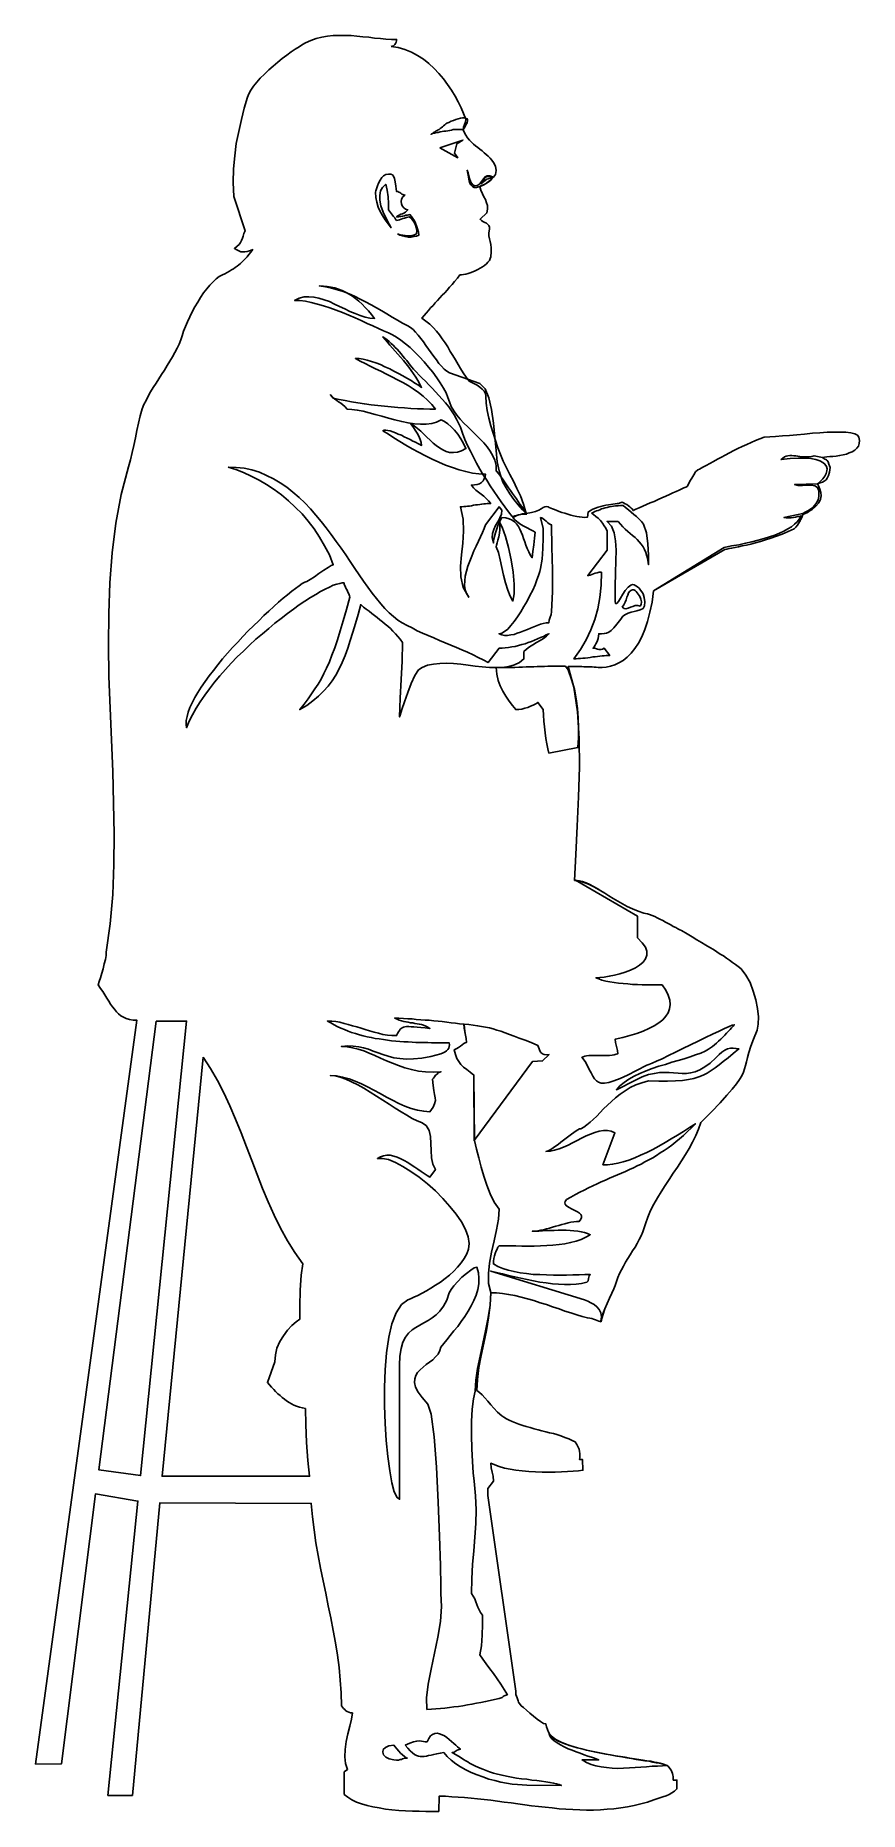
# Model space of a CAD drawing. Extents: x 143.79 to 144.6, y 53.79 to 55.53.
import ezdxf

# ---------------------------------------------------------------- set-up
doc = ezdxf.new("R2010")
doc.units = 0
doc.layers.get('0').update_dxf_attribs({"linetype": 'CONTINUOUS'})

msp = doc.modelspace()

# ---------------------------------------------------------------- linework, layer by layer
at = {"linetype": 'CONTINUOUS'}
for points in [[(144.1399, 55.5181), (144.1409, 55.5183), (144.142, 55.5186), (144.1429, 55.5193), (144.1437, 55.5202), (144.1443, 55.5212), (144.1448, 55.5225), (144.1452, 55.5237), (144.1453, 55.525), (144.1402, 55.5251), (144.1349, 55.5253), (144.1295, 55.5258), (144.1238, 55.5264), (144.1182, 55.5271), (144.1124, 55.5276), (144.1066, 55.5281), (144.1009, 55.5287), (144.0951, 55.5288), (144.0893, 55.5288), (144.0835, 55.5287), (144.0778, 55.5281), (144.0722, 55.5271), (144.0667, 55.5258), (144.0614, 55.5239), (144.0563, 55.5216), (144.0535, 55.52), (144.0501, 55.5179), (144.0464, 55.5156), (144.0424, 55.5128), (144.0382, 55.5096), (144.0337, 55.5063), (144.0293, 55.5027), (144.0248, 55.499), (144.0205, 55.4952), (144.0163, 55.4911), (144.0122, 55.4872), (144.0087, 55.4832), (144.0055, 55.4793), (144.0029, 55.4756), (144.001, 55.4719), (143.9996, 55.4685), (143.9966, 55.4578), (143.9937, 55.4467), (143.9911, 55.4352), (143.9888, 55.4234), (143.9872, 55.4113), (143.9862, 55.3986), (143.9858, 55.3853), (143.9863, 55.3718), (143.9973, 55.3383), (143.9962, 55.3355), (143.9955, 55.333), (143.9948, 55.3309), (143.9939, 55.3288), (143.993, 55.3268), (143.9916, 55.3249), (143.9895, 55.3231), (143.9869, 55.321), (143.9892, 55.3196), (143.9913, 55.3185), (143.9932, 55.3178), (143.9951, 55.3176), (143.9971, 55.3176), (143.9994, 55.318), (144.0018, 55.3187), (144.0048, 55.3198), (144.0029, 55.3173), (144.0011, 55.315), (143.9994, 55.3129), (143.9976, 55.311), (143.996, 55.3094), (143.9944, 55.3078), (143.9929, 55.3062), (143.9911, 55.3048), (143.9895, 55.3036), (143.9877, 55.3023), (143.986, 55.3011), (143.984, 55.3), (143.9821, 55.2988), (143.98, 55.2976), (143.9777, 55.2963), (143.9752, 55.2951), (143.9722, 55.2935), (143.9691, 55.2912), (143.9661, 55.2884), (143.9629, 55.2852), (143.9599, 55.2815), (143.9567, 55.2775), (143.9539, 55.2732), (143.9511, 55.2686), (143.9483, 55.2639), (143.9456, 55.2591), (143.9433, 55.2542), (143.941, 55.2494), (143.9391, 55.2447), (143.9373, 55.2401), (143.9359, 55.2357), (143.9347, 55.2316), (143.9331, 55.2276), (143.931, 55.2235), (143.9289, 55.2193), (143.9266, 55.2151), (143.9239, 55.2108), (143.9213, 55.2066), (143.9186, 55.2022), (143.9158, 55.198), (143.913, 55.1936), (143.9104, 55.1893), (143.9077, 55.1851), (143.9051, 55.1809), (143.9028, 55.1766), (143.9007, 55.1726), (143.8985, 55.1685), (143.897, 55.1645), (143.895, 55.1576), (143.8933, 55.1505), (143.8917, 55.1433), (143.8903, 55.1361), (143.8887, 55.1287), (143.8871, 55.1216), (143.8855, 55.1146), (143.8836, 55.1077), (143.8765, 55.0807), (143.8712, 55.0527), (143.8675, 55.0238), (143.8652, 54.9944), (143.8642, 54.9644), (143.864, 54.9339), (143.8645, 54.9031), (143.8656, 54.8722), (143.8668, 54.8412), (143.8681, 54.8102), (143.8689, 54.7795), (143.8695, 54.7492), (143.8693, 54.7194), (143.8681, 54.6901), (143.8656, 54.6616), (143.8619, 54.6339), (143.8617, 54.6307), (143.861, 54.6268), (143.8599, 54.6224), (143.8589, 54.6178), (143.8575, 54.6133), (143.8562, 54.6089), (143.8548, 54.6052), (143.8538, 54.602), (143.8562, 54.5986), (143.8584, 54.5955), (143.8605, 54.5923), (143.8624, 54.5891), (143.8642, 54.5861), (143.8661, 54.5833), (143.8679, 54.5807), (143.8698, 54.5782), (143.8718, 54.5757), (143.8739, 54.5738), (143.8762, 54.5718), (143.8786, 54.5704), (143.8814, 54.5692), (143.8846, 54.5681), (143.888, 54.5676), (143.8918, 54.5674), (143.7928, 53.8412), (143.818, 53.8415), (143.8513, 54.1051), (143.8927, 54.098), (143.8635, 53.8107), (143.8874, 53.8107), (143.9141, 54.0962), (144.062, 54.0957), (144.0632, 54.0827), (144.0648, 54.07), (144.0665, 54.0573), (144.0686, 54.045), (144.0711, 54.0326), (144.0736, 54.0203), (144.0761, 54.0081), (144.0785, 53.9959), (144.081, 53.984), (144.0835, 53.9718), (144.0856, 53.9598), (144.0875, 53.9477), (144.0891, 53.9355), (144.0903, 53.9232), (144.091, 53.9108), (144.0914, 53.8983), (144.0925, 53.8969), (144.0935, 53.8957), (144.0946, 53.8944), (144.0958, 53.8934), (144.097, 53.8925), (144.0986, 53.8918), (144.1002, 53.8914), (144.1021, 53.8912), (144.1011, 53.8851), (144.0995, 53.8782), (144.0977, 53.8708), (144.0961, 53.8632), (144.0951, 53.8556), (144.0947, 53.8484), (144.0954, 53.8417), (144.0974, 53.8361), (144.0942, 53.8336), (144.0942, 53.8117), (144.0976, 53.8089), (144.1016, 53.8065), (144.1062, 53.8042), (144.1111, 53.8024), (144.1164, 53.8008), (144.1221, 53.7994), (144.1281, 53.7984), (144.1344, 53.7973), (144.1407, 53.7966), (144.1473, 53.7961), (144.154, 53.7957), (144.1607, 53.7954), (144.1672, 53.7952), (144.1737, 53.795), (144.1802, 53.795), (144.1864, 53.795), (144.1867, 53.8098), (144.1929, 53.8098), (144.1991, 53.8094), (144.2053, 53.8091), (144.2116, 53.8087), (144.218, 53.808), (144.2243, 53.8073), (144.2308, 53.8066), (144.2373, 53.8059), (144.2439, 53.805), (144.2504, 53.8042), (144.2571, 53.8033), (144.2636, 53.8024), (144.2703, 53.8015), (144.277, 53.8006), (144.2837, 53.7998), (144.2904, 53.7991), (144.2971, 53.7984), (144.3038, 53.7976), (144.3105, 53.7971), (144.3172, 53.7968), (144.3241, 53.7966), (144.3308, 53.7964), (144.3375, 53.7964), (144.3442, 53.7966), (144.3507, 53.7971), (144.3574, 53.7976), (144.3641, 53.7985), (144.3706, 53.7996), (144.3771, 53.8008), (144.3836, 53.8024), (144.3902, 53.8042), (144.3965, 53.8063), (144.3993, 53.8073), (144.4023, 53.8082), (144.4053, 53.8093), (144.4083, 53.8103), (144.4113, 53.8117), (144.414, 53.8132), (144.4166, 53.8149), (144.4189, 53.817), (144.4189, 53.8257), (144.4154, 53.8257), (144.4152, 53.8276), (144.4152, 53.8292), (144.415, 53.8306), (144.4147, 53.8322), (144.4141, 53.8336), (144.4133, 53.8352), (144.412, 53.8369), (144.4103, 53.8391), (144.4096, 53.8396), (144.4082, 53.8403), (144.4064, 53.8408), (144.4043, 53.8414), (144.4016, 53.8421), (144.3986, 53.8426), (144.3953, 53.8433), (144.3918, 53.844), (144.3877, 53.8445), (144.3836, 53.8452), (144.3792, 53.8459), (144.3747, 53.8468), (144.3699, 53.8475), (144.3651, 53.8484), (144.3602, 53.8491), (144.3553, 53.85), (144.3502, 53.8509), (144.3452, 53.8519), (144.3403, 53.8528), (144.3354, 53.8539), (144.3306, 53.8549), (144.326, 53.856), (144.3216, 53.8572), (144.3174, 53.8585), (144.3133, 53.8597), (144.3096, 53.8609), (144.3063, 53.8623), (144.3031, 53.8637), (144.3004, 53.8652), (144.2982, 53.8667), (144.2962, 53.8683), (144.2948, 53.8701), (144.2934, 53.8724), (144.2925, 53.8749), (144.2916, 53.8775), (144.2911, 53.8805), (144.2888, 53.881), (144.2858, 53.8828), (144.2825, 53.8851), (144.2789, 53.8881), (144.2754, 53.8911), (144.2721, 53.8939), (144.2692, 53.8965), (144.2668, 53.8983), (144.2641, 53.9018), (144.2638, 53.9031), (144.2629, 53.9059), (144.2618, 53.9092), (144.2615, 53.9124), (144.2343, 54.1035), (144.2343, 54.1104), (144.2398, 54.1174), (144.2395, 54.1222), (144.2386, 54.1264), (144.2375, 54.1304), (144.2372, 54.135), (144.241, 54.1333), (144.2455, 54.1317), (144.2506, 54.1303), (144.256, 54.1292), (144.2618, 54.1283), (144.268, 54.1276), (144.2744, 54.1269), (144.2809, 54.1266), (144.2874, 54.1264), (144.2937, 54.1264), (144.3001, 54.1264), (144.3063, 54.1266), (144.3121, 54.1269), (144.3177, 54.1273), (144.3227, 54.1276), (144.3272, 54.1282), (144.3267, 54.1387), (144.3237, 54.1387), (144.3241, 54.1407), (144.3242, 54.1426), (144.3242, 54.1446), (144.3239, 54.1465), (144.3234, 54.1486), (144.3225, 54.1507), (144.3212, 54.1532), (144.3195, 54.1558), (144.3174, 54.1569), (144.3153, 54.1579), (144.3135, 54.1587), (144.3115, 54.1595), (144.3096, 54.1602), (144.3073, 54.1611), (144.3047, 54.162), (144.3017, 54.1631), (144.2983, 54.1639), (144.2946, 54.1648), (144.2909, 54.1657), (144.2872, 54.1666), (144.2833, 54.1676), (144.2795, 54.1687), (144.2758, 54.1698), (144.2719, 54.1708), (144.2684, 54.1719), (144.2647, 54.1731), (144.2613, 54.1743), (144.2581, 54.1756), (144.2551, 54.177), (144.2525, 54.1784), (144.25, 54.1798), (144.2479, 54.1812), (144.2439, 54.1849), (144.2403, 54.1886), (144.2372, 54.1921), (144.2342, 54.1957), (144.2315, 54.1988), (144.2289, 54.2017), (144.2262, 54.2041), (144.2236, 54.2059), (144.2241, 54.2168), (144.2257, 54.2283), (144.2278, 54.2401), (144.2305, 54.2523), (144.2329, 54.2646), (144.235, 54.2769), (144.2366, 54.2893), (144.2372, 54.3014), (144.2428, 54.3013), (144.2486, 54.3007), (144.2546, 54.2998), (144.2606, 54.2986), (144.2668, 54.2972), (144.273, 54.2954), (144.2791, 54.2937), (144.2855, 54.2917), (144.2916, 54.2898), (144.2976, 54.2877), (144.3038, 54.2856), (144.3096, 54.2836), (144.3154, 54.2817), (144.3211, 54.2799), (144.3265, 54.2782), (144.3316, 54.2768), (144.3338, 54.2766), (144.3357, 54.2762), (144.3376, 54.2755), (144.3394, 54.275), (144.3412, 54.2743), (144.3426, 54.2736), (144.344, 54.2732), (144.345, 54.2731), (144.3456, 54.2762), (144.3468, 54.2806), (144.3486, 54.2856), (144.3509, 54.2909), (144.3532, 54.296), (144.3554, 54.3009), (144.3572, 54.3053), (144.3586, 54.3085), (144.3599, 54.3124), (144.3613, 54.3162), (144.3629, 54.3201), (144.3648, 54.3238), (144.3667, 54.3275), (144.3688, 54.3312), (144.3711, 54.3347), (144.3734, 54.3385), (144.3757, 54.3422), (144.378, 54.3459), (144.3801, 54.3494), (144.3821, 54.3533), (144.384, 54.357), (144.3856, 54.3608), (144.387, 54.3647), (144.3882, 54.3686), (144.3905, 54.3751), (144.3932, 54.3816), (144.3963, 54.3878), (144.3999, 54.394), (144.4034, 54.4001), (144.4073, 54.4061), (144.4113, 54.4121), (144.4154, 54.4181), (144.4194, 54.4241), (144.4233, 54.4301), (144.4272, 54.4363), (144.4309, 54.4423), (144.4342, 54.4485), (144.4374, 54.4548), (144.4401, 54.4611), (144.4424, 54.4677), (144.4526, 54.4781), (144.461, 54.4869), (144.4677, 54.4943), (144.473, 54.5003), (144.4771, 54.5054), (144.4801, 54.5096), (144.4824, 54.5133), (144.4839, 54.5167), (144.485, 54.52), (144.4859, 54.5232), (144.4868, 54.5269), (144.4878, 54.5311), (144.4891, 54.5361), (144.491, 54.542), (144.4936, 54.5491), (144.4973, 54.5577), (144.4982, 54.5636), (144.4984, 54.5708), (144.4975, 54.5789), (144.4959, 54.5875), (144.4935, 54.596), (144.4903, 54.6043), (144.4862, 54.6115), (144.4815, 54.6175), (144.4787, 54.6198), (144.476, 54.6219), (144.4732, 54.624), (144.4704, 54.6261), (144.4674, 54.6281), (144.4644, 54.6302), (144.4612, 54.6321), (144.458, 54.6342), (144.4545, 54.6364), (144.451, 54.6386), (144.4471, 54.6409), (144.4429, 54.6434), (144.4385, 54.646), (144.4337, 54.6489), (144.4288, 54.6519), (144.4233, 54.655), (144.4217, 54.6557), (144.4198, 54.6568), (144.4177, 54.6579), (144.4154, 54.6591), (144.4129, 54.6605), (144.4104, 54.6619), (144.4078, 54.6633), (144.405, 54.6649), (144.4023, 54.6661), (144.3997, 54.6675), (144.3972, 54.6688), (144.3948, 54.6698), (144.3923, 54.6707), (144.3902, 54.6714), (144.3882, 54.6718), (144.3866, 54.672), (144.381, 54.6739), (144.3755, 54.6762), (144.3704, 54.6785), (144.3657, 54.6811), (144.3611, 54.6836), (144.3567, 54.6862), (144.3525, 54.6889), (144.3484, 54.6914), (144.3445, 54.6938), (144.3408, 54.6961), (144.3371, 54.698), (144.3334, 54.7), (144.3299, 54.7014), (144.3262, 54.7026), (144.3227, 54.7035), (144.319, 54.7039), (144.3202, 54.7294), (144.3216, 54.7569), (144.3228, 54.7855), (144.3237, 54.8144), (144.3234, 54.8424), (144.3218, 54.8687), (144.3183, 54.8925), (144.3126, 54.9128), (144.314, 54.9128), (144.3154, 54.9128), (144.317, 54.9128), (144.3186, 54.9128), (144.3204, 54.9128), (144.3223, 54.9128), (144.3241, 54.9128), (144.326, 54.9128), (144.3281, 54.9126), (144.3301, 54.9126), (144.332, 54.9126), (144.3341, 54.9124), (144.3361, 54.9124), (144.3382, 54.9122), (144.3401, 54.9122), (144.342, 54.912), (144.3459, 54.9119), (144.35, 54.9122), (144.3542, 54.9131), (144.3583, 54.9143), (144.3623, 54.9163), (144.3664, 54.9187), (144.3704, 54.9219), (144.3741, 54.9258), (144.3778, 54.9304), (144.3814, 54.9357), (144.3845, 54.9418), (144.3875, 54.9489), (144.3903, 54.9568), (144.3926, 54.9658), (144.3946, 54.9757), (144.3962, 54.9866), (144.4658, 55.027), (144.4676, 55.0273), (144.4698, 55.0279), (144.4725, 55.0284), (144.4755, 55.0289), (144.479, 55.0296), (144.4827, 55.0305), (144.4868, 55.0314), (144.491, 55.0324), (144.4956, 55.0335), (144.5005, 55.0349), (144.5055, 55.0365), (144.5107, 55.0381), (144.5162, 55.04), (144.5217, 55.0421), (144.5275, 55.0446), (144.5333, 55.0472), (144.5351, 55.049), (144.5365, 55.0509), (144.5377, 55.0527), (144.5388, 55.0545), (144.5397, 55.0562), (144.5405, 55.058), (144.5412, 55.0599), (144.5421, 55.0619), (144.5434, 55.0622), (144.5446, 55.0628), (144.5456, 55.0633), (144.5467, 55.0636), (144.5476, 55.0642), (144.5486, 55.0647), (144.5495, 55.0654), (144.5506, 55.0659), (144.5546, 55.0693), (144.5575, 55.0726), (144.559, 55.0762), (144.5596, 55.0795), (144.5594, 55.0827), (144.5585, 55.0858), (144.5575, 55.0887), (144.556, 55.0911), (144.5587, 55.092), (144.561, 55.0927), (144.5627, 55.0938), (144.5645, 55.095), (144.5657, 55.0968), (144.5668, 55.0992), (144.5679, 55.1026), (144.5686, 55.107), (144.5673, 55.1104), (144.5664, 55.1126), (144.5657, 55.1139), (144.565, 55.1146), (144.5642, 55.1149), (144.5634, 55.1153), (144.5624, 55.1158), (144.561, 55.1169), (144.5629, 55.1172), (144.5654, 55.1174), (144.5682, 55.1178), (144.5712, 55.1179), (144.5744, 55.1183), (144.5777, 55.1188), (144.5811, 55.1195), (144.5843, 55.1202), (144.5872, 55.1213), (144.5901, 55.1225), (144.5925, 55.1239), (144.5945, 55.1259), (144.5961, 55.128), (144.5969, 55.1304), (144.5971, 55.1333), (144.5966, 55.1366), (144.5952, 55.1386), (144.5925, 55.14), (144.5887, 55.1408), (144.5839, 55.1416), (144.5784, 55.1417), (144.5723, 55.1417), (144.5656, 55.1416), (144.5583, 55.141), (144.5511, 55.1405), (144.5435, 55.1398), (144.5361, 55.1391), (144.5289, 55.1384), (144.5219, 55.1379), (144.5153, 55.1373), (144.5095, 55.137), (144.5042, 55.1368), (144.5, 55.1352), (144.4956, 55.1334), (144.4914, 55.1315), (144.4871, 55.1297), (144.4827, 55.1276), (144.4785, 55.1257), (144.4744, 55.1236), (144.4702, 55.1215), (144.4661, 55.1193), (144.4623, 55.1172), (144.4584, 55.1151), (144.4547, 55.113), (144.451, 55.1111), (144.4476, 55.1091), (144.4443, 55.1074), (144.4411, 55.1056), (144.4392, 55.1049), (144.4372, 55.1028), (144.4353, 55.1), (144.4334, 55.0968), (144.4316, 55.0936), (144.4302, 55.0908), (144.4288, 55.0887), (144.4275, 55.088), (144.4258, 55.0871), (144.4237, 55.0862), (144.421, 55.085), (144.4182, 55.0837), (144.415, 55.0823), (144.4117, 55.0807), (144.408, 55.0792), (144.4043, 55.0776), (144.4006, 55.0758), (144.3967, 55.074), (144.3928, 55.0725), (144.3891, 55.0709), (144.3856, 55.0693), (144.3822, 55.0677), (144.3789, 55.0663), (144.3761, 55.0651), (144.3754, 55.0663), (144.3743, 55.0675), (144.3731, 55.0686), (144.3715, 55.0698), (144.3699, 55.0709), (144.3683, 55.0717), (144.3669, 55.0725), (144.3655, 55.0732), (144.3646, 55.0728), (144.3636, 55.0725), (144.3621, 55.0721), (144.3606, 55.0719), (144.3586, 55.0716), (144.3565, 55.0714), (144.3544, 55.071), (144.3521, 55.0707), (144.3496, 55.0703), (144.347, 55.0698), (144.3445, 55.0691), (144.3419, 55.0684), (144.3394, 55.0675), (144.3369, 55.0665), (144.3345, 55.0651), (144.3322, 55.0636), (144.3315, 55.0585), (144.329, 55.0584), (144.3265, 55.0585), (144.3237, 55.0589), (144.3211, 55.0594), (144.3181, 55.0599), (144.3153, 55.0606), (144.3123, 55.0615), (144.3094, 55.0624), (144.3066, 55.0633), (144.304, 55.0643), (144.3017, 55.0652), (144.2994, 55.0661), (144.2973, 55.0668), (144.2957, 55.0675), (144.2943, 55.0682), (144.2932, 55.0686), (144.2916, 55.0689), (144.29, 55.0686), (144.2885, 55.0679), (144.2865, 55.0668), (144.2841, 55.0656), (144.2809, 55.0643), (144.2768, 55.0631), (144.2719, 55.0622), (144.2692, 55.0712), (144.2661, 55.0793), (144.2627, 55.0867), (144.2594, 55.0936), (144.2559, 55.1003), (144.2525, 55.1067), (144.2493, 55.1132), (144.2467, 55.1197), (144.2442, 55.1264), (144.2417, 55.1334), (144.2395, 55.1407), (144.2372, 55.1479), (144.2352, 55.1553), (144.2338, 55.1627), (144.2328, 55.1698), (144.2324, 55.1766), (144.2319, 55.1793), (144.2306, 55.1816), (144.2289, 55.1837), (144.2266, 55.1856), (144.2239, 55.1874), (144.2213, 55.1888), (144.2187, 55.1902), (144.2162, 55.1913), (144.2132, 55.1953), (144.2104, 55.1994), (144.2077, 55.2036), (144.2053, 55.2078), (144.2026, 55.2121), (144.2001, 55.2163), (144.1977, 55.2205), (144.1952, 55.2248), (144.1926, 55.2288), (144.1899, 55.2327), (144.1871, 55.2366), (144.1841, 55.2403), (144.1809, 55.2438), (144.1776, 55.247), (144.1739, 55.25), (144.17, 55.2528), (144.1721, 55.2554), (144.1742, 55.2579), (144.1764, 55.2605), (144.1785, 55.263), (144.1808, 55.2653), (144.1829, 55.2678), (144.1852, 55.2702), (144.1875, 55.2727), (144.1899, 55.2752), (144.1922, 55.2776), (144.1947, 55.2803), (144.197, 55.2831), (144.1994, 55.2859), (144.2019, 55.2887), (144.2046, 55.2919), (144.207, 55.2951), (144.2086, 55.2953), (144.2105, 55.2954), (144.2127, 55.296), (144.215, 55.2965), (144.2172, 55.2972), (144.2197, 55.2981), (144.222, 55.2991), (144.2245, 55.3004), (144.2268, 55.3016), (144.2291, 55.303), (144.231, 55.3044), (144.2329, 55.306), (144.2343, 55.3076), (144.2358, 55.3092), (144.2366, 55.311), (144.2372, 55.3127), (144.2377, 55.3176), (144.2377, 55.3217), (144.2372, 55.3249), (144.2365, 55.3277), (144.2359, 55.3303), (144.2354, 55.3332), (144.2354, 55.3362), (144.2361, 55.3399), (144.2361, 55.3416), (144.2354, 55.3432), (144.2343, 55.3444), (144.2329, 55.3455), (144.2313, 55.3464), (144.2296, 55.3473), (144.228, 55.3483), (144.2268, 55.3494), (144.2335, 55.3557), (144.234, 55.3594), (144.234, 55.3628), (144.2331, 55.3656), (144.2321, 55.3686), (144.2305, 55.3714), (144.2291, 55.3744), (144.2276, 55.3778), (144.2264, 55.3815), (144.2276, 55.3816), (144.2292, 55.3823), (144.2312, 55.3834), (144.2331, 55.3848), (144.235, 55.3862), (144.237, 55.3876), (144.2386, 55.3892), (144.2398, 55.3906), (144.2417, 55.3933), (144.2425, 55.3972), (144.2417, 55.4012), (144.2398, 55.4049), (144.2382, 55.407), (144.2365, 55.4091), (144.2347, 55.4111), (144.2328, 55.4128), (144.2306, 55.4144), (144.2287, 55.4162), (144.2266, 55.4178), (144.2245, 55.4195), (144.2224, 55.4211), (144.2202, 55.4229), (144.2183, 55.4248), (144.2164, 55.4268), (144.2146, 55.4289), (144.213, 55.4314), (144.2114, 55.4338), (144.2102, 55.4366), (144.2105, 55.4393), (144.2116, 55.4419), (144.2125, 55.4446), (144.2128, 55.4472), (144.2107, 55.4527), (144.2083, 55.4581), (144.2054, 55.464), (144.2023, 55.4696), (144.1987, 55.4754), (144.195, 55.4811), (144.191, 55.4865), (144.1866, 55.4918), (144.1818, 55.4967), (144.1767, 55.5015), (144.1714, 55.5057), (144.1658, 55.5094), (144.1598, 55.5126), (144.1534, 55.5151), (144.1467, 55.517), (144.1399, 55.5181)], [(144.2121, 55.4486), (144.2098, 55.4485), (144.2077, 55.4481), (144.2053, 55.4476), (144.203, 55.4469), (144.2007, 55.446), (144.1986, 55.4451), (144.1964, 55.444), (144.1943, 55.4432), (144.1933, 55.4425), (144.1922, 55.4416), (144.1912, 55.4407), (144.1901, 55.4398), (144.1889, 55.4388), (144.1878, 55.4379), (144.1867, 55.4372), (144.1857, 55.4366), (144.1848, 55.4361), (144.1839, 55.4358), (144.1831, 55.435), (144.1822, 55.4345), (144.1813, 55.434), (144.1804, 55.4333), (144.1797, 55.4329), (144.179, 55.4324), (144.1795, 55.4329), (144.1804, 55.4333), (144.1813, 55.4335), (144.1823, 55.4336), (144.1834, 55.4338), (144.1845, 55.434), (144.1853, 55.4342), (144.186, 55.4343), (144.1878, 55.4347), (144.1896, 55.435), (144.1913, 55.4354), (144.1933, 55.4356), (144.1952, 55.4359), (144.197, 55.4361), (144.1987, 55.4365), (144.2005, 55.437), (144.2017, 55.4372), (144.2028, 55.4372), (144.204, 55.4372), (144.2053, 55.437), (144.2063, 55.437), (144.2076, 55.437), (144.2086, 55.437), (144.2097, 55.437), (144.21, 55.437), (144.2102, 55.4373), (144.2105, 55.4375), (144.2107, 55.4375), (144.2118, 55.4395), (144.213, 55.4416), (144.2141, 55.4437), (144.2146, 55.4456), (144.2146, 55.4467), (144.2142, 55.4474), (144.2132, 55.4477), (144.2123, 55.4481), (144.2121, 55.4486)], [(144.1876, 55.4192), (144.21, 55.4268), (144.2042, 55.4232), (144.2017, 55.4141), (144.2049, 55.4095), (144.1876, 55.4192)], [(144.24, 55.3906), (144.2363, 55.3919), (144.2336, 55.3919), (144.2317, 55.391), (144.2303, 55.3894), (144.2291, 55.3875), (144.2276, 55.3853), (144.2261, 55.3838), (144.2238, 55.3825), (144.2215, 55.3822), (144.2197, 55.383), (144.2185, 55.3846), (144.2174, 55.3868), (144.2165, 55.3894), (144.2158, 55.3922), (144.2151, 55.3949), (144.2142, 55.3973), (144.215, 55.3926), (144.2157, 55.3885), (144.2165, 55.3853), (144.2178, 55.383), (144.2192, 55.3815), (144.2211, 55.3806), (144.2234, 55.3806), (144.2264, 55.3815), (144.2276, 55.382), (144.2292, 55.3827), (144.2308, 55.3834), (144.2328, 55.3845), (144.2345, 55.3857), (144.2365, 55.3871), (144.2382, 55.3889), (144.24, 55.3906)], [(144.1462, 55.3351), (144.1483, 55.334), (144.151, 55.3332), (144.1536, 55.3325), (144.1564, 55.3321), (144.1594, 55.3321), (144.1621, 55.3325), (144.1647, 55.333), (144.167, 55.334), (144.1665, 55.337), (144.1658, 55.34), (144.1647, 55.3429), (144.1637, 55.3455), (144.1626, 55.348), (144.1612, 55.3503), (144.1598, 55.3522), (144.1582, 55.354), (144.1571, 55.3538), (144.1559, 55.3536), (144.1543, 55.3533), (144.1529, 55.3529), (144.1511, 55.3524), (144.1492, 55.352), (144.1473, 55.3519), (144.1453, 55.3517), (144.1466, 55.3529), (144.1478, 55.3536), (144.1494, 55.3543), (144.151, 55.3548), (144.1524, 55.3554), (144.1538, 55.3563), (144.155, 55.3573), (144.1561, 55.3587), (144.154, 55.3594), (144.1522, 55.3607), (144.1508, 55.3624), (144.1499, 55.3645), (144.1496, 55.3668), (144.1501, 55.3691), (144.1513, 55.3712), (144.1534, 55.373), (144.1524, 55.3732), (144.1515, 55.3735), (144.1504, 55.3741), (144.1494, 55.3748), (144.1485, 55.3755), (144.1474, 55.376), (144.1464, 55.3764), (144.1453, 55.3765), (144.1446, 55.3818), (144.1439, 55.386), (144.1432, 55.3892), (144.1423, 55.3915), (144.1411, 55.3929), (144.1395, 55.3935), (144.1374, 55.3936), (144.1348, 55.3931), (144.1326, 55.392), (144.1309, 55.3901), (144.1291, 55.3876), (144.1277, 55.3848), (144.1265, 55.382), (144.1256, 55.3793), (144.1251, 55.3772), (144.1247, 55.3758), (144.1251, 55.3707), (144.1259, 55.366), (144.1274, 55.3614), (144.1293, 55.3571), (144.1316, 55.3531), (144.1342, 55.349), (144.1369, 55.345), (144.1399, 55.3411), (144.1356, 55.349), (144.1323, 55.3563), (144.13, 55.3626), (144.1289, 55.3681), (144.1288, 55.3728), (144.1296, 55.3771), (144.1316, 55.3806), (144.1346, 55.3836), (144.1362, 55.3778), (144.1369, 55.3712), (144.1372, 55.3647), (144.1372, 55.3587), (144.1383, 55.3575), (144.1393, 55.3561), (144.1404, 55.3548), (144.1413, 55.3534), (144.1423, 55.3522), (144.1434, 55.3508), (144.1443, 55.3496), (144.1453, 55.3483), (144.1466, 55.3485), (144.148, 55.3489), (144.1497, 55.3494), (144.1515, 55.3501), (144.1531, 55.3506), (144.1549, 55.3511), (144.1563, 55.3515), (144.1575, 55.3517), (144.1587, 55.3508), (144.1601, 55.3496), (144.1614, 55.348), (144.1628, 55.346), (144.1637, 55.3437), (144.1645, 55.3413), (144.1649, 55.3385), (144.1647, 55.3353), (144.1626, 55.3342), (144.1605, 55.3335), (144.1582, 55.3332), (144.1561, 55.3332), (144.1536, 55.3335), (144.1513, 55.3339), (144.1489, 55.3344), (144.1462, 55.3351)], [(144.2276, 55.3839), (144.2333, 55.3887), (144.2391, 55.3901), (144.237, 55.391), (144.2352, 55.3913), (144.2338, 55.3913), (144.2326, 55.3908), (144.2315, 55.3899), (144.2303, 55.3883), (144.2291, 55.3864), (144.2276, 55.3839)], [(144.2724, 55.0617), (144.2712, 55.0617), (144.2698, 55.0617), (144.2684, 55.0615), (144.2666, 55.0613), (144.2647, 55.0608), (144.2627, 55.0603), (144.2608, 55.0594), (144.2588, 55.0582), (144.2611, 55.0557), (144.2638, 55.0534), (144.2666, 55.0515), (144.2696, 55.0497), (144.2726, 55.0481), (144.2756, 55.0465), (144.2781, 55.0453), (144.2804, 55.0439), (144.28, 55.0381), (144.2791, 55.0316), (144.2781, 55.025), (144.2777, 55.019), (144.2758, 55.0219), (144.2742, 55.0249), (144.2728, 55.028), (144.2715, 55.0312), (144.2705, 55.0344), (144.2692, 55.0377), (144.2682, 55.0409), (144.267, 55.0439), (144.2655, 55.0469), (144.2641, 55.0495), (144.2624, 55.052), (144.2603, 55.0541), (144.258, 55.0557), (144.2551, 55.0571), (144.2518, 55.0578), (144.2481, 55.0582), (144.2469, 55.0564), (144.2456, 55.0538), (144.2442, 55.0506), (144.243, 55.0471), (144.2417, 55.0434), (144.2407, 55.0397), (144.24, 55.0363), (144.2398, 55.0333), (144.2386, 55.0383), (144.2389, 55.0427), (144.2402, 55.0467), (144.2419, 55.0506), (144.244, 55.0541), (144.246, 55.0578), (144.2476, 55.0615), (144.2481, 55.0654), (144.2453, 55.0687), (144.2319, 55.0511), (144.2306, 55.0476), (144.2291, 55.0437), (144.2271, 55.0395), (144.2252, 55.0351), (144.2229, 55.0303), (144.2208, 55.0256), (144.2187, 55.0206), (144.2167, 55.0157), (144.2148, 55.0108), (144.2134, 55.0058), (144.2123, 55.0011), (144.2118, 54.9963), (144.2116, 54.9919), (144.2123, 54.9878), (144.2135, 54.984), (144.2157, 54.9804), (144.2104, 54.99), (144.2079, 55.0002), (144.2077, 55.0108), (144.2086, 55.0219), (144.2098, 55.0333), (144.2107, 55.045), (144.2102, 55.0568), (144.2076, 55.0687), (144.2091, 55.0687), (144.2109, 55.0689), (144.2127, 55.0691), (144.2144, 55.0693), (144.2164, 55.0695), (144.2183, 55.0698), (144.2204, 55.0702), (144.2224, 55.0705), (144.2243, 55.0707), (144.2264, 55.071), (144.2284, 55.0714), (144.2303, 55.0716), (144.2321, 55.0717), (144.2338, 55.0719), (144.2356, 55.0721), (144.2372, 55.0721), (144.235, 55.0746), (144.2328, 55.0769), (144.2303, 55.079), (144.2278, 55.0811), (144.2252, 55.083), (144.2227, 55.0851), (144.2204, 55.0874), (144.2183, 55.0899), (144.2213, 55.0901), (144.2238, 55.0906), (144.2262, 55.0913), (144.2282, 55.0926), (144.2298, 55.0941), (144.2308, 55.0959), (144.2317, 55.0982), (144.2319, 55.1007), (144.2257, 55.101), (144.2194, 55.1017), (144.2128, 55.1031), (144.2063, 55.1049), (144.1998, 55.107), (144.1931, 55.1095), (144.1864, 55.1123), (144.1799, 55.1153), (144.1734, 55.1185), (144.1668, 55.122), (144.1605, 55.1253), (144.1543, 55.129), (144.1483, 55.1326), (144.1427, 55.1361), (144.1372, 55.1396), (144.1319, 55.143), (144.1332, 55.1435), (144.1348, 55.1435), (144.1367, 55.1433), (144.139, 55.1428), (144.1415, 55.1419), (144.1441, 55.141), (144.1469, 55.1398), (144.1499, 55.1386), (144.1527, 55.1372), (144.1557, 55.1357), (144.1586, 55.1343), (144.1612, 55.1329), (144.1637, 55.1317), (144.166, 55.1304), (144.1681, 55.1296), (144.1696, 55.1287), (144.1693, 55.1315), (144.1684, 55.1345), (144.167, 55.1377), (144.1654, 55.1407), (144.1635, 55.1437), (144.1617, 55.1461), (144.1601, 55.1484), (144.1589, 55.15), (144.1624, 55.1479), (144.1658, 55.1453), (144.1689, 55.1426), (144.1719, 55.1398), (144.1749, 55.1368), (144.1779, 55.1338), (144.1809, 55.131), (144.1839, 55.1285), (144.1871, 55.1262), (144.1903, 55.1243), (144.1935, 55.1227), (144.197, 55.1218), (144.2007, 55.1216), (144.2046, 55.122), (144.2086, 55.1234), (144.213, 55.1255), (144.2107, 55.1306), (144.2081, 55.1352), (144.2051, 55.1396), (144.2019, 55.1435), (144.1986, 55.1468), (144.1952, 55.1497), (144.1919, 55.152), (144.1887, 55.1535), (144.1843, 55.1512), (144.1795, 55.15), (144.1742, 55.1493), (144.1686, 55.1493), (144.1626, 55.1497), (144.1564, 55.1507), (144.1503, 55.152), (144.1437, 55.1535), (144.1372, 55.1553), (144.1309, 55.1571), (144.1245, 55.1588), (144.1184, 55.1604), (144.1125, 55.162), (144.1069, 55.1631), (144.1016, 55.1638), (144.0969, 55.1641), (144.0947, 55.1666), (144.0928, 55.1683), (144.0907, 55.1699), (144.0887, 55.1713), (144.0868, 55.1726), (144.0847, 55.1742), (144.0828, 55.1759), (144.0806, 55.1782), (144.0835, 55.1749), (144.0891, 55.1736), (144.0951, 55.1724), (144.1011, 55.1713), (144.1074, 55.1703), (144.1138, 55.1692), (144.1203, 55.1683), (144.1268, 55.1676), (144.1333, 55.1669), (144.1399, 55.1662), (144.1464, 55.1657), (144.1529, 55.1652), (144.1593, 55.1648), (144.1656, 55.1645), (144.1716, 55.1643), (144.1776, 55.1641), (144.1832, 55.1641), (144.1795, 55.1687), (144.1755, 55.1728), (144.1711, 55.1766), (144.1665, 55.1803), (144.1615, 55.1839), (144.1566, 55.187), (144.1513, 55.19), (144.146, 55.1928), (144.1407, 55.1957), (144.1353, 55.1983), (144.13, 55.201), (144.1247, 55.2034), (144.1196, 55.2059), (144.1145, 55.2085), (144.1096, 55.211), (144.105, 55.2136), (144.1087, 55.2135), (144.1125, 55.2129), (144.1166, 55.2119), (144.1208, 55.2107), (144.1251, 55.2092), (144.1295, 55.2075), (144.1339, 55.2055), (144.1385, 55.2034), (144.1427, 55.2013), (144.1471, 55.199), (144.1513, 55.1966), (144.1554, 55.1943), (144.1594, 55.192), (144.163, 55.1895), (144.1665, 55.1874), (144.1696, 55.1853), (144.1681, 55.1886), (144.1661, 55.192), (144.1642, 55.1953), (144.1619, 55.1985), (144.1596, 55.2018), (144.1571, 55.205), (144.1545, 55.2084), (144.1519, 55.2115), (144.1492, 55.2147), (144.1466, 55.2177), (144.1439, 55.2207), (144.1413, 55.2237), (144.1388, 55.2265), (144.1363, 55.2293), (144.1341, 55.2322), (144.1319, 55.2348), (144.1339, 55.2334), (144.136, 55.2318), (144.1379, 55.2302), (144.14, 55.2283), (144.142, 55.2265), (144.1439, 55.2244), (144.1459, 55.2225), (144.1478, 55.2203), (144.1497, 55.2181), (144.1515, 55.2159), (144.1534, 55.2136), (144.1552, 55.2115), (144.157, 55.2092), (144.1586, 55.2071), (144.1601, 55.205), (144.1617, 55.2031), (144.1644, 55.2004), (144.1672, 55.1974), (144.1702, 55.1944), (144.1734, 55.1913), (144.1767, 55.1879), (144.1801, 55.1846), (144.1832, 55.181), (144.1866, 55.1775), (144.1899, 55.1738), (144.1931, 55.1701), (144.1961, 55.1662), (144.1989, 55.1624), (144.2014, 55.1585), (144.2038, 55.1544), (144.2058, 55.1505), (144.2076, 55.1465), (144.2097, 55.1405), (144.212, 55.1345), (144.2146, 55.1287), (144.2174, 55.1229), (144.2202, 55.1171), (144.2232, 55.1112), (144.2266, 55.1056), (144.2298, 55.1001), (144.2333, 55.0947), (144.2366, 55.0892), (144.2402, 55.0839), (144.2439, 55.0788), (144.2474, 55.0737), (144.2509, 55.0687), (144.2546, 55.0638), (144.2581, 55.0592), (144.2592, 55.0594), (144.2606, 55.0598), (144.2624, 55.0603), (144.2641, 55.0608), (144.2661, 55.0613), (144.2682, 55.0619), (144.2701, 55.0622), (144.2722, 55.0624), (144.2707, 55.0643), (144.2691, 55.0666), (144.2675, 55.0689), (144.2657, 55.0714), (144.264, 55.0739), (144.2622, 55.0765), (144.2604, 55.0792), (144.2585, 55.0818), (144.2566, 55.0846), (144.2546, 55.0874), (144.2527, 55.0903), (144.2507, 55.0931), (144.2488, 55.0959), (144.2467, 55.0985), (144.2447, 55.1014), (144.2426, 55.104), (144.2423, 55.1091), (144.241, 55.1141), (144.2391, 55.1186), (144.2366, 55.123), (144.2336, 55.1273), (144.2303, 55.1312), (144.2266, 55.1352), (144.2227, 55.1391), (144.2187, 55.1428), (144.2148, 55.1467), (144.2109, 55.1504), (144.2074, 55.1542), (144.204, 55.1583), (144.201, 55.1625), (144.1986, 55.1668), (144.1968, 55.1713), (144.1954, 55.1756), (144.1935, 55.18), (144.191, 55.1847), (144.1878, 55.1899), (144.1845, 55.1948), (144.1806, 55.2001), (144.1765, 55.2052), (144.1721, 55.2103), (144.1675, 55.2151), (144.163, 55.2198), (144.1584, 55.2241), (144.1538, 55.2279), (144.1494, 55.2315), (144.1452, 55.2345), (144.1411, 55.2367), (144.1374, 55.2385), (144.1326, 55.2406), (144.1275, 55.2429), (144.1222, 55.2454), (144.1166, 55.2478), (144.1108, 55.2505), (144.1048, 55.2531), (144.0986, 55.2558), (144.0925, 55.2584), (144.0863, 55.2607), (144.0801, 55.263), (144.0739, 55.2649), (144.0679, 55.2667), (144.062, 55.2683), (144.0563, 55.2694), (144.0508, 55.2701), (144.0456, 55.2702), (144.0501, 55.2723), (144.0549, 55.2736), (144.0597, 55.2738), (144.0646, 55.2734), (144.0695, 55.2723), (144.0745, 55.2709), (144.0796, 55.269), (144.0847, 55.2667), (144.0896, 55.2644), (144.0947, 55.262), (144.0997, 55.2595), (144.1048, 55.2574), (144.1097, 55.2554), (144.1145, 55.254), (144.1192, 55.253), (144.1238, 55.2526), (144.1208, 55.2565), (144.1177, 55.26), (144.1147, 55.2634), (144.1117, 55.2665), (144.1085, 55.2694), (144.1053, 55.272), (144.1021, 55.2743), (144.0988, 55.2764), (144.0954, 55.2783), (144.0921, 55.2799), (144.0886, 55.2812), (144.085, 55.2824), (144.0813, 55.2833), (144.0776, 55.2838), (144.0738, 55.2842), (144.0697, 55.2843), (144.0757, 55.2835), (144.0817, 55.2822), (144.0875, 55.2806), (144.0932, 55.2789), (144.0988, 55.2766), (144.1043, 55.2743), (144.1097, 55.2716), (144.115, 55.2688), (144.1203, 55.266), (144.1256, 55.263), (144.1307, 55.26), (144.1358, 55.257), (144.1409, 55.2538), (144.146, 55.251), (144.1511, 55.248), (144.1563, 55.2454), (144.1587, 55.2438), (144.1614, 55.2417), (144.1638, 55.2392), (144.1663, 55.2364), (144.1689, 55.2332), (144.1714, 55.2297), (144.1739, 55.2262), (144.1765, 55.2226), (144.179, 55.2189), (144.1815, 55.2154), (144.1841, 55.2121), (144.1866, 55.2087), (144.1892, 55.2059), (144.1917, 55.2032), (144.1943, 55.2011), (144.1968, 55.1996), (144.2264, 55.189), (144.2317, 55.184), (144.2354, 55.1752), (144.238, 55.1636), (144.2398, 55.1505), (144.2412, 55.1368), (144.2423, 55.1237), (144.2435, 55.1125), (144.2453, 55.104), (144.2469, 55.0985), (144.2491, 55.0929), (144.2521, 55.0871), (144.2559, 55.0814), (144.2597, 55.076), (144.264, 55.0707), (144.2682, 55.0659), (144.2724, 55.0617)], [(144.553, 55.1186), (144.5506, 55.1179), (144.5481, 55.1176), (144.5456, 55.1174), (144.5434, 55.1174), (144.5411, 55.1176), (144.5389, 55.1179), (144.5368, 55.1181), (144.5349, 55.1185), (144.533, 55.1186), (144.531, 55.1188), (144.5291, 55.1188), (144.5273, 55.1186), (144.5255, 55.1181), (144.5238, 55.1174), (144.5222, 55.1163), (144.5206, 55.1149), (144.5294, 55.116), (144.5372, 55.1163), (144.5441, 55.1163), (144.5497, 55.1158), (144.5545, 55.1149), (144.5583, 55.1137), (144.5613, 55.1121), (144.5634, 55.1104), (144.5649, 55.1082), (144.5656, 55.1059), (144.5654, 55.1037), (144.5647, 55.1012), (144.5634, 55.0985), (144.5615, 55.0961), (144.559, 55.0936), (144.556, 55.0913), (144.5337, 55.0904), (144.5372, 55.0896), (144.5414, 55.0896), (144.5458, 55.0897), (144.5499, 55.0899), (144.5536, 55.0892), (144.5562, 55.0876), (144.5576, 55.0843), (144.5575, 55.0788), (144.5568, 55.0755), (144.5553, 55.0726), (144.5536, 55.0702), (144.5515, 55.0682), (144.5492, 55.0665), (144.5467, 55.0649), (144.5442, 55.0635), (144.5418, 55.0621), (144.5233, 55.0584), (144.5257, 55.058), (144.528, 55.0578), (144.5303, 55.058), (144.5326, 55.0584), (144.5347, 55.0587), (144.5368, 55.0591), (144.5386, 55.0594), (144.5402, 55.0598), (144.5386, 55.0569), (144.5363, 55.0541), (144.5338, 55.0517), (144.5308, 55.0492), (144.5273, 55.0471), (144.5234, 55.045), (144.519, 55.043), (144.5144, 55.0411), (144.5093, 55.0393), (144.504, 55.0377), (144.4982, 55.0361), (144.4922, 55.0346), (144.4859, 55.0331), (144.4792, 55.0317), (144.4721, 55.0305), (144.4649, 55.0291), (144.3962, 54.9866), (144.4658, 55.027), (144.4676, 55.0273), (144.4698, 55.0279), (144.4725, 55.0284), (144.4755, 55.0289), (144.479, 55.0296), (144.4827, 55.0305), (144.4868, 55.0314), (144.491, 55.0324), (144.4956, 55.0335), (144.5005, 55.0349), (144.5055, 55.0365), (144.5107, 55.0381), (144.5162, 55.04), (144.5217, 55.0421), (144.5275, 55.0446), (144.5333, 55.0472), (144.5351, 55.049), (144.5365, 55.0508), (144.5375, 55.0525), (144.5386, 55.0541), (144.5395, 55.0559), (144.5404, 55.0576), (144.5411, 55.0594), (144.5419, 55.0613), (144.5435, 55.0619), (144.5448, 55.0624), (144.5458, 55.0629), (144.5469, 55.0636), (144.5478, 55.0642), (144.5486, 55.0647), (144.5495, 55.0654), (144.5506, 55.0659), (144.5546, 55.0693), (144.5575, 55.0726), (144.559, 55.0762), (144.5596, 55.0795), (144.5594, 55.0827), (144.5585, 55.0858), (144.5575, 55.0887), (144.556, 55.0911), (144.5587, 55.092), (144.561, 55.0927), (144.5627, 55.0938), (144.5645, 55.095), (144.5657, 55.0968), (144.5668, 55.0992), (144.5679, 55.1026), (144.5686, 55.107), (144.5673, 55.1104), (144.5664, 55.1126), (144.5657, 55.1139), (144.565, 55.1146), (144.5642, 55.1149), (144.5634, 55.1153), (144.5624, 55.1158), (144.561, 55.1169), (144.553, 55.1186)], [(143.9807, 55.1075), (143.9883, 55.1051), (143.9959, 55.1021), (144.0034, 55.0987), (144.011, 55.0948), (144.0184, 55.0904), (144.0258, 55.0857), (144.0329, 55.0804), (144.0397, 55.0747), (144.0464, 55.0684), (144.053, 55.0619), (144.059, 55.0547), (144.0648, 55.0471), (144.0701, 55.0391), (144.075, 55.0307), (144.0796, 55.0217), (144.0835, 55.0122), (144.0815, 55.0115), (144.0783, 55.0095), (144.0741, 55.0069), (144.0695, 55.0037), (144.065, 55.0005), (144.0609, 54.9979), (144.0576, 54.9959), (144.0558, 54.9952), (144.0531, 54.9937), (144.05, 54.9915), (144.0466, 54.9891), (144.0429, 54.9863), (144.0389, 54.9829), (144.0346, 54.9794), (144.0301, 54.9755), (144.0255, 54.9714), (144.0205, 54.967), (144.0156, 54.9625), (144.0107, 54.9575), (144.0055, 54.9526), (144.0004, 54.9475), (143.9953, 54.9422), (143.9902, 54.9367), (143.9851, 54.9313), (143.9802, 54.9258), (143.9754, 54.9202), (143.9708, 54.9145), (143.9664, 54.909), (143.9622, 54.9036), (143.9583, 54.8981), (143.9546, 54.8927), (143.9513, 54.8875), (143.9483, 54.8824), (143.9458, 54.8775), (143.9435, 54.8727), (143.9419, 54.8683), (143.9407, 54.8641), (143.94, 54.86), (143.9398, 54.8563), (143.9402, 54.853), (143.9428, 54.8593), (143.946, 54.8657), (143.9495, 54.872), (143.9535, 54.8784), (143.958, 54.8847), (143.9625, 54.8911), (143.9675, 54.8974), (143.9728, 54.9038), (143.9782, 54.9099), (143.9839, 54.9161), (143.9897, 54.9221), (143.9957, 54.9279), (144.0018, 54.9337), (144.008, 54.9394), (144.0142, 54.9447), (144.0204, 54.9499), (144.0265, 54.9551), (144.0327, 54.9598), (144.0387, 54.9644), (144.0445, 54.9688), (144.0503, 54.9729), (144.0558, 54.9766), (144.0612, 54.9801), (144.0664, 54.9831), (144.0711, 54.9859), (144.0755, 54.9884), (144.0798, 54.9903), (144.0835, 54.9921), (144.0868, 54.9933), (144.0898, 54.994), (144.0921, 54.9945), (144.094, 54.9944), (144.0942, 54.993), (144.0949, 54.9912), (144.0958, 54.9893), (144.0969, 54.9873), (144.0977, 54.9854), (144.0986, 54.9836), (144.0993, 54.9818), (144.0995, 54.9804), (144.0963, 54.9685), (144.0932, 54.9575), (144.0903, 54.9478), (144.0875, 54.939), (144.0849, 54.9311), (144.0822, 54.9239), (144.0796, 54.9173), (144.0769, 54.9113), (144.0743, 54.9059), (144.0715, 54.9006), (144.0686, 54.8957), (144.0655, 54.8909), (144.0623, 54.8861), (144.0588, 54.8812), (144.0549, 54.8761), (144.0508, 54.8708), (144.0576, 54.8748), (144.0635, 54.8793), (144.069, 54.8838), (144.0739, 54.8886), (144.0783, 54.8935), (144.0824, 54.8988), (144.0859, 54.9045), (144.0891, 54.9105), (144.0921, 54.9168), (144.0949, 54.9235), (144.0976, 54.9307), (144.1, 54.9383), (144.1025, 54.9462), (144.105, 54.9547), (144.1076, 54.9637), (144.1103, 54.9732), (144.1129, 54.9709), (144.1155, 54.9688), (144.1184, 54.9667), (144.121, 54.9646), (144.1236, 54.9625), (144.1263, 54.9605), (144.1289, 54.9584), (144.1316, 54.9565), (144.1341, 54.9542), (144.1367, 54.9521), (144.1392, 54.9498), (144.1416, 54.9473), (144.1441, 54.9448), (144.1466, 54.9422), (144.1489, 54.9394), (144.1511, 54.9364), (144.1506, 54.918), (144.1497, 54.9001), (144.1487, 54.8819), (144.1482, 54.8636), (144.1487, 54.8653), (144.1504, 54.8708), (144.1529, 54.8784), (144.1561, 54.8874), (144.1594, 54.8962), (144.1631, 54.9041), (144.1668, 54.9096), (144.1702, 54.9117), (144.1755, 54.914), (144.1813, 54.9152), (144.1875, 54.9159), (144.1942, 54.9161), (144.2009, 54.9157), (144.2079, 54.915), (144.215, 54.9142), (144.222, 54.9133), (144.2289, 54.9126), (144.2358, 54.9119), (144.2425, 54.9117), (144.2488, 54.9119), (144.2548, 54.9128), (144.2603, 54.9143), (144.2652, 54.9168), (144.2696, 54.9203), (144.2696, 54.9274), (144.2721, 54.9298), (144.2749, 54.9321), (144.2782, 54.9341), (144.2818, 54.9362), (144.2853, 54.9381), (144.2886, 54.9401), (144.2915, 54.9424), (144.2939, 54.9448), (144.2913, 54.9436), (144.2886, 54.9422), (144.2858, 54.941), (144.2828, 54.9397), (144.2798, 54.9385), (144.2768, 54.9373), (144.2737, 54.9362), (144.2707, 54.9351), (144.2675, 54.9343), (144.2641, 54.9334), (144.261, 54.9325), (144.2578, 54.932), (144.2546, 54.9314), (144.2514, 54.9311), (144.2483, 54.9307), (144.2453, 54.9307), (144.2345, 54.9166), (144.2298, 54.9193), (144.225, 54.9217), (144.2199, 54.9242), (144.2146, 54.9267), (144.2091, 54.929), (144.2037, 54.9314), (144.1982, 54.9337), (144.1927, 54.936), (144.1871, 54.9383), (144.1816, 54.9408), (144.1762, 54.9431), (144.1707, 54.9455), (144.1654, 54.9478), (144.1603, 54.9505), (144.1556, 54.9529), (144.1508, 54.9556), (144.1466, 54.9582), (144.1423, 54.9616), (144.1381, 54.9653), (144.1339, 54.9695), (144.1298, 54.9741), (144.1256, 54.9792), (144.1214, 54.9845), (144.1173, 54.9903), (144.1131, 54.9961), (144.1087, 55.0023), (144.1044, 55.0086), (144.1, 55.0152), (144.0956, 55.0217), (144.091, 55.0284), (144.0863, 55.0349), (144.0815, 55.0416), (144.0766, 55.0481), (144.0716, 55.0545), (144.0664, 55.0606), (144.0611, 55.0666), (144.0556, 55.0725), (144.05, 55.0779), (144.044, 55.083), (144.038, 55.0878), (144.0316, 55.0922), (144.0251, 55.0961), (144.0184, 55.0994), (144.0114, 55.1024), (144.0041, 55.1047), (143.9966, 55.1063), (143.9888, 55.1072), (143.9807, 55.1075)], [(144.3355, 55.0626), (144.3376, 55.0612), (144.3398, 55.0594), (144.342, 55.0575), (144.3442, 55.0552), (144.3461, 55.0527), (144.3479, 55.0502), (144.3495, 55.0478), (144.3507, 55.0451), (144.3507, 55.0263), (144.3318, 55.0016), (144.3329, 55.0018), (144.3343, 55.0021), (144.3357, 55.0027), (144.3375, 55.0034), (144.3392, 55.0039), (144.3412, 55.0044), (144.3431, 55.0048), (144.3452, 55.0049), (144.3449, 54.9921), (144.3436, 54.9803), (144.3417, 54.969), (144.3389, 54.9586), (144.335, 54.9485), (144.3304, 54.9388), (144.3248, 54.9295), (144.3183, 54.9203), (144.3204, 54.9203), (144.3225, 54.9205), (144.3248, 54.9207), (144.3271, 54.9209), (144.3295, 54.921), (144.332, 54.9214), (144.3343, 54.9217), (144.3368, 54.9221), (144.3392, 54.9223), (144.3415, 54.9226), (144.3438, 54.923), (144.3459, 54.9232), (144.348, 54.9233), (144.35, 54.9235), (144.3517, 54.9237), (144.3533, 54.9237), (144.348, 54.9307), (144.3463, 54.9298), (144.3449, 54.9293), (144.3436, 54.9293), (144.3426, 54.9295), (144.3415, 54.9298), (144.3403, 54.9302), (144.3389, 54.9306), (144.3371, 54.9307), (144.3382, 54.9321), (144.339, 54.9335), (144.3399, 54.935), (144.3408, 54.9365), (144.3415, 54.9383), (144.342, 54.9403), (144.3424, 54.9424), (144.3426, 54.9448), (144.3454, 54.9448), (144.3479, 54.945), (144.3502, 54.9454), (144.3523, 54.9462), (144.3547, 54.948), (144.3574, 54.9505), (144.3604, 54.9542), (144.3641, 54.9591), (144.3662, 54.9618), (144.3687, 54.9635), (144.3713, 54.9648), (144.3741, 54.9658), (144.3771, 54.9665), (144.3799, 54.9672), (144.3829, 54.9683), (144.3858, 54.9695), (144.3874, 54.9722), (144.3877, 54.976), (144.387, 54.9803), (144.3858, 54.9838), (144.3847, 54.9857), (144.3833, 54.9875), (144.3819, 54.9893), (144.3805, 54.9907), (144.3787, 54.9917), (144.3771, 54.9926), (144.3755, 54.9928), (144.374, 54.9923), (144.3713, 54.9903), (144.3685, 54.987), (144.366, 54.9833), (144.3637, 54.9794), (144.3618, 54.9762), (144.3602, 54.9743), (144.3591, 54.9743), (144.3586, 54.9767), (144.3586, 54.991), (144.359, 55.0042), (144.3593, 55.016), (144.3597, 55.0264), (144.3591, 55.0356), (144.3577, 55.0434), (144.3551, 55.0497), (144.3507, 55.0545), (144.3614, 55.0545), (144.3637, 55.0517), (144.3662, 55.0492), (144.3685, 55.0469), (144.371, 55.0446), (144.3734, 55.0427), (144.3757, 55.0407), (144.378, 55.0388), (144.3801, 55.0367), (144.3821, 55.0346), (144.384, 55.0323), (144.3858, 55.0298), (144.3874, 55.027), (144.3886, 55.024), (144.3896, 55.0205), (144.3905, 55.0166), (144.3911, 55.0122), (144.3911, 55.0215), (144.3905, 55.0326), (144.3891, 55.0434), (144.3863, 55.0517), (144.3842, 55.0543), (144.3819, 55.0568), (144.3794, 55.0591), (144.3768, 55.0613), (144.3741, 55.0636), (144.3715, 55.0658), (144.3688, 55.0679), (144.3664, 55.07), (144.3639, 55.07), (144.3614, 55.0698), (144.3591, 55.0696), (144.357, 55.0693), (144.3549, 55.0689), (144.3528, 55.0686), (144.3509, 55.0682), (144.3489, 55.0677), (144.347, 55.0672), (144.3452, 55.0666), (144.3435, 55.0659), (144.3419, 55.0652), (144.3403, 55.0647), (144.3387, 55.064), (144.3371, 55.0633), (144.3355, 55.0626)], [(144.2453, 55.0545), (144.2484, 55.0487), (144.2516, 55.0398), (144.2546, 55.0289), (144.2571, 55.0169), (144.259, 55.0048), (144.2601, 54.9933), (144.2601, 54.9836), (144.2588, 54.9767), (144.256, 54.9815), (144.2537, 54.9875), (144.2516, 54.9945), (144.2497, 55.0019), (144.2481, 55.0095), (144.2463, 55.0171), (144.2446, 55.024), (144.2426, 55.0298), (144.2428, 55.0314), (144.2435, 55.0337), (144.2442, 55.0363), (144.2451, 55.0395), (144.2456, 55.043), (144.246, 55.0467), (144.246, 55.0506), (144.2453, 55.0545)], [(144.2858, 55.0582), (144.2869, 55.0578), (144.2883, 55.0571), (144.2897, 55.0559), (144.2913, 55.0547), (144.2927, 55.0534), (144.2941, 55.0522), (144.2955, 55.0515), (144.2966, 55.0511), (144.2969, 55.0293), (144.2976, 55.0072), (144.2976, 54.9859), (144.2966, 54.9662), (144.2962, 54.9635), (144.2953, 54.9609), (144.2943, 54.9582), (144.2939, 54.9556), (144.2913, 54.9554), (144.2885, 54.9549), (144.2856, 54.954), (144.2825, 54.9529), (144.2793, 54.9517), (144.2761, 54.9503), (144.273, 54.9489), (144.2696, 54.9477), (144.2662, 54.9462), (144.2631, 54.9452), (144.2599, 54.9441), (144.2567, 54.9436), (144.2536, 54.9432), (144.2507, 54.9432), (144.2479, 54.9438), (144.2453, 54.9448), (144.2479, 54.9454), (144.2507, 54.9469), (144.2539, 54.9494), (144.2569, 54.9528), (144.2601, 54.9568), (144.2634, 54.9612), (144.2666, 54.9662), (144.2696, 54.9714), (144.2726, 54.9767), (144.2754, 54.9822), (144.2781, 54.9875), (144.2804, 54.9926), (144.2823, 54.9975), (144.2839, 55.0018), (144.2851, 55.0056), (144.2858, 55.0086), (144.2874, 55.0176), (144.2881, 55.028), (144.2885, 55.0384), (144.2885, 55.0474), (144.2858, 55.0582)], [(144.3655, 54.9707), (144.3671, 54.973), (144.3683, 54.9755), (144.3694, 54.978), (144.3701, 54.9804), (144.371, 54.9826), (144.3718, 54.9847), (144.3729, 54.9863), (144.3745, 54.9875), (144.3755, 54.9878), (144.3768, 54.9877), (144.378, 54.987), (144.3791, 54.9859), (144.3801, 54.9847), (144.3812, 54.9834), (144.3821, 54.982), (144.3829, 54.9806), (144.3838, 54.9785), (144.3842, 54.9759), (144.384, 54.9734), (144.3829, 54.9718), (144.3807, 54.9725), (144.3782, 54.9723), (144.3759, 54.9714), (144.3736, 54.9706), (144.3713, 54.9697), (144.3692, 54.9692), (144.3673, 54.9695), (144.3655, 54.9707)], [(144.2426, 54.9117), (144.2462, 54.9117), (144.2499, 54.9117), (144.2534, 54.9119), (144.2571, 54.9119), (144.2608, 54.912), (144.2645, 54.9122), (144.2682, 54.9122), (144.2719, 54.9124), (144.2756, 54.9126), (144.2791, 54.9126), (144.2826, 54.9128), (144.2862, 54.9129), (144.2895, 54.9129), (144.2929, 54.9131), (144.296, 54.9131), (144.2992, 54.9131), (144.3101, 54.9131), (144.3128, 54.9096), (144.3161, 54.9001), (144.3188, 54.8907), (144.3205, 54.8814), (144.3218, 54.8719), (144.3225, 54.8625), (144.3227, 54.853), (144.3227, 54.8433), (144.3223, 54.8336), (144.2939, 54.8283), (144.2929, 54.8325), (144.292, 54.8373), (144.2911, 54.8426), (144.2902, 54.8481), (144.2895, 54.8539), (144.289, 54.8595), (144.2886, 54.8653), (144.2885, 54.8708), (144.2832, 54.8778), (144.2811, 54.8764), (144.2786, 54.8752), (144.2761, 54.874), (144.2733, 54.8729), (144.2705, 54.872), (144.2675, 54.8713), (144.2645, 54.871), (144.2615, 54.8708), (144.2583, 54.8748), (144.2551, 54.8791), (144.252, 54.8837), (144.2491, 54.8886), (144.2465, 54.8939), (144.2444, 54.8993), (144.2432, 54.9053), (144.2426, 54.9117)], [(144.3447, 54.2736), (144.3452, 54.278), (144.3447, 54.2819), (144.3431, 54.285), (144.3408, 54.2877), (144.338, 54.2898), (144.3348, 54.2917), (144.3318, 54.2931), (144.3288, 54.2944), (144.2372, 54.3226), (144.2428, 54.3212), (144.2486, 54.3198), (144.2544, 54.3184), (144.2606, 54.3169), (144.2666, 54.3155), (144.2728, 54.3143), (144.2789, 54.3131), (144.2851, 54.3118), (144.2913, 54.311), (144.2973, 54.3102), (144.3033, 54.3097), (144.3091, 54.3095), (144.3149, 54.3095), (144.3205, 54.3099), (144.3258, 54.3106), (144.3311, 54.3117), (144.3324, 54.3129), (144.3327, 54.3154), (144.3331, 54.3178), (144.3343, 54.3191), (144.329, 54.3191), (144.3234, 54.3189), (144.3174, 54.3189), (144.3112, 54.3187), (144.3049, 54.3187), (144.2983, 54.3187), (144.2916, 54.3189), (144.2851, 54.3191), (144.2786, 54.3194), (144.2721, 54.3201), (144.2659, 54.321), (144.2599, 54.3221), (144.2543, 54.3235), (144.249, 54.3251), (144.2442, 54.3272), (144.2398, 54.3296), (144.24, 54.3323), (144.2403, 54.3349), (144.2409, 54.3374), (144.2416, 54.3399), (144.2425, 54.3422), (144.2433, 54.3441), (144.2442, 54.3459), (144.2453, 54.3473), (144.2506, 54.3473), (144.256, 54.3471), (144.2617, 54.3471), (144.2675, 54.3469), (144.2735, 54.3469), (144.2796, 54.3469), (144.2858, 54.3471), (144.2918, 54.3474), (144.2978, 54.3478), (144.3038, 54.3485), (144.3096, 54.3492), (144.3151, 54.3504), (144.3204, 54.3518), (144.3255, 54.3534), (144.3301, 54.3556), (144.3343, 54.358), (144.3316, 54.3593), (144.3286, 54.3601), (144.3255, 54.361), (144.3221, 54.3615), (144.3184, 54.3619), (144.3147, 54.3622), (144.3108, 54.3624), (144.307, 54.3624), (144.3031, 54.3624), (144.2992, 54.3622), (144.2952, 54.3621), (144.2915, 54.3621), (144.2878, 54.3619), (144.2842, 54.3617), (144.2809, 54.3615), (144.2777, 54.3615), (144.2804, 54.3617), (144.283, 54.3619), (144.2858, 54.3624), (144.2886, 54.363), (144.2916, 54.3638), (144.2946, 54.3645), (144.2976, 54.3654), (144.3006, 54.3663), (144.3036, 54.3672), (144.3066, 54.3681), (144.3096, 54.3688), (144.3126, 54.3697), (144.3154, 54.3702), (144.3183, 54.3707), (144.3209, 54.3709), (144.3235, 54.3711), (144.3251, 54.3732), (144.3258, 54.3749), (144.3257, 54.3765), (144.325, 54.3779), (144.3237, 54.3792), (144.322, 54.3804), (144.32, 54.3815), (144.3181, 54.3825), (144.316, 54.3834), (144.3138, 54.3845), (144.3121, 54.3855), (144.3107, 54.3866), (144.3098, 54.3878), (144.3094, 54.3892), (144.3098, 54.3906), (144.311, 54.3924), (144.3154, 54.3949), (144.3198, 54.3973), (144.3242, 54.3996), (144.3285, 54.4017), (144.3327, 54.4039), (144.3368, 54.4058), (144.341, 54.4077), (144.345, 54.4097), (144.3491, 54.4114), (144.353, 54.4132), (144.357, 54.4148), (144.3609, 54.4165), (144.3648, 54.4183), (144.3687, 54.4199), (144.3725, 54.4217), (144.3764, 54.4234), (144.3801, 54.4254), (144.384, 54.4271), (144.3877, 54.4291), (144.3914, 54.4312), (144.3953, 54.4333), (144.399, 54.4354), (144.4027, 54.4379), (144.4064, 54.4403), (144.4103, 54.443), (144.414, 54.4456), (144.4177, 54.4486), (144.4215, 54.4518), (144.4254, 54.4551), (144.4291, 54.4587), (144.433, 54.4624), (144.4369, 54.4664), (144.4312, 54.4627), (144.4253, 54.459), (144.4194, 54.4553), (144.4134, 54.4516), (144.4074, 54.4481), (144.4013, 54.4446), (144.3953, 54.4414), (144.3895, 54.4384), (144.3835, 54.4356), (144.3777, 54.4331), (144.372, 54.431), (144.3665, 54.4292), (144.3613, 54.4278), (144.3561, 54.4268), (144.3512, 54.4264), (144.3466, 54.4264), (144.3584, 54.4576), (144.3547, 54.4592), (144.351, 54.4599), (144.3472, 54.4599), (144.3429, 54.4592), (144.3389, 54.458), (144.3346, 54.4564), (144.3302, 54.4546), (144.3258, 54.4525), (144.3214, 54.4502), (144.317, 54.4479), (144.3126, 54.4456), (144.3082, 54.4437), (144.3038, 54.4419), (144.2994, 54.4405), (144.2952, 54.4396), (144.2911, 54.4393), (144.2923, 54.4395), (144.2939, 54.4402), (144.2959, 54.4414), (144.298, 54.4428), (144.3003, 54.4444), (144.3029, 54.4463), (144.3056, 54.4483), (144.3082, 54.4504), (144.3108, 54.4525), (144.3135, 54.4544), (144.316, 54.4564), (144.3184, 54.458), (144.3205, 54.4594), (144.3223, 54.4606), (144.3239, 54.4613), (144.3251, 54.4615), (144.3281, 54.4631), (144.3311, 54.4652), (144.3343, 54.4678), (144.3373, 54.4707), (144.3406, 54.4738), (144.344, 54.4774), (144.3473, 54.4809), (144.351, 54.4846), (144.3549, 54.4883), (144.3591, 54.4918), (144.3636, 54.4953), (144.3683, 54.4987), (144.3734, 54.5017), (144.3789, 54.5043), (144.3847, 54.5064), (144.3911, 54.5082), (144.4011, 54.5079), (144.4097, 54.5079), (144.4175, 54.5082), (144.4242, 54.5087), (144.4302, 54.5096), (144.4355, 54.5107), (144.4402, 54.5121), (144.4445, 54.5138), (144.4485, 54.5158), (144.4524, 54.5183), (144.4561, 54.5209), (144.4602, 54.5239), (144.4642, 54.5272), (144.4688, 54.5309), (144.4737, 54.535), (144.4794, 54.5394), (144.4765, 54.5399), (144.4737, 54.5403), (144.4711, 54.5401), (144.4684, 54.5394), (144.4656, 54.5382), (144.4628, 54.5364), (144.46, 54.5339), (144.457, 54.5308), (144.4513, 54.5257), (144.446, 54.522), (144.4413, 54.5191), (144.4367, 54.5172), (144.4323, 54.5161), (144.4282, 54.5156), (144.424, 54.5156), (144.42, 54.5158), (144.4157, 54.5161), (144.4113, 54.5165), (144.4069, 54.5165), (144.402, 54.5163), (144.3969, 54.5156), (144.3912, 54.5144), (144.3851, 54.5123), (144.3784, 54.5091), (144.3599, 54.4996), (144.3632, 54.5034), (144.3674, 54.5068), (144.372, 54.51), (144.3771, 54.513), (144.3828, 54.5156), (144.3888, 54.5181), (144.3949, 54.5202), (144.4011, 54.5225), (144.4076, 54.5244), (144.414, 54.5264), (144.4201, 54.5281), (144.4261, 54.5299), (144.4319, 54.5316), (144.4372, 54.5336), (144.4422, 54.5354), (144.4466, 54.5373), (144.4482, 54.5382), (144.4499, 54.5391), (144.4517, 54.5405), (144.4536, 54.5419), (144.4556, 54.5435), (144.4577, 54.5452), (144.4596, 54.547), (144.4617, 54.5489), (144.4637, 54.5509), (144.4656, 54.5528), (144.4674, 54.5547), (144.4691, 54.5567), (144.4709, 54.5584), (144.4723, 54.56), (144.4737, 54.5616), (144.4748, 54.563), (144.473, 54.5625), (144.4698, 54.5613), (144.4653, 54.5593), (144.46, 54.5569), (144.4536, 54.5539), (144.4468, 54.5505), (144.4395, 54.547), (144.4321, 54.5435), (144.4247, 54.5398), (144.4175, 54.5362), (144.4106, 54.5329), (144.4044, 54.5299), (144.399, 54.5274), (144.3946, 54.5255), (144.3914, 54.5242), (144.3896, 54.5237), (144.3794, 54.5183), (144.3708, 54.514), (144.3634, 54.5107), (144.3574, 54.5082), (144.3523, 54.5066), (144.3482, 54.5061), (144.345, 54.5061), (144.3424, 54.507), (144.3403, 54.5084), (144.3383, 54.5103), (144.3368, 54.513), (144.3352, 54.516), (144.3334, 54.5193), (144.3315, 54.523), (144.3292, 54.5271), (144.3262, 54.5313), (144.3274, 54.5318), (144.329, 54.5324), (144.3308, 54.5327), (144.3329, 54.5329), (144.3352, 54.5329), (144.3376, 54.5331), (144.3401, 54.5331), (144.3428, 54.5331), (144.3454, 54.5331), (144.348, 54.5331), (144.3507, 54.5332), (144.3532, 54.5332), (144.3556, 54.5334), (144.3577, 54.5338), (144.3597, 54.5343), (144.3613, 54.5348), (144.3609, 54.538), (144.36, 54.5419), (144.359, 54.5458), (144.3586, 54.5489), (144.366, 54.5507), (144.3731, 54.5526), (144.3798, 54.5546), (144.3859, 54.5569), (144.3916, 54.5593), (144.3967, 54.562), (144.4011, 54.565), (144.405, 54.568), (144.408, 54.5713), (144.4103, 54.5748), (144.4117, 54.5787), (144.4122, 54.5828), (144.4119, 54.5872), (144.4104, 54.5918), (144.408, 54.5967), (144.4044, 54.602), (144.4013, 54.602), (144.3976, 54.602), (144.3937, 54.602), (144.3895, 54.6022), (144.3851, 54.6022), (144.3805, 54.6023), (144.3757, 54.6025), (144.3711, 54.6029), (144.3665, 54.6032), (144.362, 54.6037), (144.3576, 54.6043), (144.3533, 54.605), (144.3495, 54.6057), (144.3457, 54.6067), (144.3426, 54.6078), (144.3398, 54.609), (144.3435, 54.6092), (144.3479, 54.6096), (144.3528, 54.6104), (144.3579, 54.6115), (144.3632, 54.6129), (144.3685, 54.6145), (144.3736, 54.6164), (144.3784, 54.6187), (144.3824, 54.6214), (144.3858, 54.6242), (144.3882, 54.6275), (144.3895, 54.6309), (144.3895, 54.6348), (144.3882, 54.6388), (144.3851, 54.6432), (144.3803, 54.648), (144.3803, 54.6691), (144.32, 54.7042), (144.3235, 54.7037), (144.3269, 54.7028), (144.3304, 54.7016), (144.3339, 54.7), (144.3375, 54.6982), (144.341, 54.6961), (144.3447, 54.6938), (144.3486, 54.6914), (144.3526, 54.6889), (144.3567, 54.6862), (144.3611, 54.6836), (144.3657, 54.6811), (144.3704, 54.6785), (144.3755, 54.6762), (144.381, 54.6739), (144.3866, 54.672), (144.3882, 54.6718), (144.3902, 54.6714), (144.3923, 54.6707), (144.3948, 54.6698), (144.3972, 54.6688), (144.3997, 54.6675), (144.4023, 54.6661), (144.405, 54.6649), (144.4078, 54.6633), (144.4104, 54.6619), (144.4129, 54.6605), (144.4154, 54.6591), (144.4177, 54.6579), (144.4198, 54.6568), (144.4217, 54.6557), (144.4233, 54.655), (144.4288, 54.6519), (144.4337, 54.6489), (144.4385, 54.646), (144.4429, 54.6434), (144.4471, 54.6409), (144.451, 54.6386), (144.4545, 54.6364), (144.458, 54.6342), (144.4612, 54.6321), (144.4644, 54.6302), (144.4674, 54.6281), (144.4704, 54.6261), (144.4732, 54.624), (144.476, 54.6219), (144.4787, 54.6198), (144.4815, 54.6175), (144.4862, 54.6115), (144.4903, 54.6043), (144.4935, 54.596), (144.4959, 54.5875), (144.4975, 54.5789), (144.4984, 54.5708), (144.4982, 54.5636), (144.4973, 54.5577), (144.4936, 54.5491), (144.491, 54.542), (144.4891, 54.5361), (144.4878, 54.5311), (144.4868, 54.5269), (144.4859, 54.5232), (144.485, 54.52), (144.4839, 54.5167), (144.4824, 54.5133), (144.4801, 54.5096), (144.4771, 54.5054), (144.473, 54.5003), (144.4677, 54.4943), (144.461, 54.4869), (144.4526, 54.4781), (144.4424, 54.4677), (144.4401, 54.4611), (144.4374, 54.4548), (144.4342, 54.4485), (144.4309, 54.4423), (144.4272, 54.4363), (144.4233, 54.4301), (144.4194, 54.4241), (144.4154, 54.4181), (144.4113, 54.4121), (144.4073, 54.4061), (144.4034, 54.4001), (144.3999, 54.394), (144.3963, 54.3878), (144.3932, 54.3816), (144.3905, 54.3751), (144.3882, 54.3686), (144.387, 54.3647), (144.3856, 54.3608), (144.384, 54.357), (144.3821, 54.3533), (144.3801, 54.3494), (144.378, 54.3459), (144.3757, 54.3422), (144.3734, 54.3385), (144.3711, 54.3347), (144.3688, 54.3312), (144.3667, 54.3275), (144.3648, 54.3238), (144.3629, 54.3201), (144.3613, 54.3162), (144.3599, 54.3124), (144.3586, 54.3085), (144.3572, 54.3053), (144.3554, 54.3009), (144.3532, 54.2961), (144.3509, 54.2909), (144.3486, 54.2856), (144.3466, 54.2808), (144.3452, 54.2766), (144.3447, 54.2736)], [(143.9104, 54.5667), (143.8545, 54.1287), (143.8954, 54.123), (143.9402, 54.5667), (143.9104, 54.5667)], [(144.1749, 53.8944), (144.1746, 53.9059), (144.1762, 53.9193), (144.179, 53.9341), (144.1823, 53.9496), (144.1855, 53.9653), (144.1882, 53.9806), (144.1892, 53.9951), (144.1885, 54.0079), (144.1885, 54.015), (144.188, 54.0351), (144.1871, 54.0638), (144.1859, 54.0971), (144.1841, 54.131), (144.1818, 54.1609), (144.179, 54.1828), (144.1756, 54.1927), (144.1702, 54.199), (144.1663, 54.2045), (144.1638, 54.2094), (144.1628, 54.2137), (144.163, 54.2174), (144.164, 54.2207), (144.1658, 54.2237), (144.1682, 54.2263), (144.1711, 54.2288), (144.1742, 54.2313), (144.1774, 54.2336), (144.1806, 54.236), (144.1834, 54.2387), (144.1859, 54.2415), (144.1876, 54.2449), (144.1885, 54.2484), (144.1913, 54.2519), (144.1943, 54.2556), (144.1977, 54.2597), (144.2012, 54.2641), (144.2049, 54.2685), (144.2084, 54.2732), (144.212, 54.2782), (144.2151, 54.2833), (144.2181, 54.2886), (144.2208, 54.2939), (144.2229, 54.2991), (144.2245, 54.3046), (144.2255, 54.3101), (144.2257, 54.3155), (144.2252, 54.321), (144.2236, 54.3263), (144.2209, 54.3256), (144.2176, 54.3235), (144.2134, 54.3203), (144.2091, 54.3166), (144.2049, 54.3124), (144.2012, 54.3083), (144.1984, 54.3046), (144.1966, 54.3014), (144.1942, 54.2942), (144.191, 54.2884), (144.1876, 54.2836), (144.1839, 54.2798), (144.1801, 54.2768), (144.176, 54.2743), (144.1718, 54.272), (144.1679, 54.2699), (144.164, 54.2676), (144.1603, 54.2651), (144.157, 54.262), (144.154, 54.2581), (144.1515, 54.2531), (144.1497, 54.2471), (144.1485, 54.2396), (144.1482, 54.2306), (144.1482, 54.2101), (144.1482, 54.1652), (144.1482, 54.1202), (144.1482, 54.0998), (144.1457, 54.1015), (144.143, 54.1072), (144.1407, 54.116), (144.1386, 54.1276), (144.1367, 54.1414), (144.1351, 54.1571), (144.1341, 54.1738), (144.1333, 54.1913), (144.1333, 54.2089), (144.1341, 54.2262), (144.1355, 54.2427), (144.1376, 54.2579), (144.1407, 54.2711), (144.1448, 54.2819), (144.1499, 54.2898), (144.1561, 54.2944), (144.1589, 54.2956), (144.1622, 54.297), (144.1661, 54.2988), (144.1702, 54.3009), (144.1744, 54.3032), (144.1788, 54.3058), (144.1834, 54.3087), (144.188, 54.3118), (144.1926, 54.3152), (144.1968, 54.3187), (144.201, 54.3224), (144.2047, 54.3265), (144.2083, 54.3305), (144.2113, 54.3349), (144.2137, 54.3393), (144.2155, 54.3439), (144.2162, 54.3496), (144.2151, 54.3561), (144.2125, 54.3631), (144.2086, 54.3705), (144.2035, 54.3781), (144.1973, 54.3857), (144.1905, 54.3935), (144.1831, 54.4009), (144.1753, 54.4077), (144.1674, 54.4143), (144.1593, 54.4199), (144.1515, 54.4248), (144.1443, 54.4287), (144.1374, 54.4314), (144.1314, 54.4326), (144.1265, 54.4324), (144.1295, 54.4342), (144.1325, 54.4352), (144.1358, 54.4358), (144.139, 54.4356), (144.1425, 54.4349), (144.1459, 54.4338), (144.1494, 54.4322), (144.1527, 54.4305), (144.1563, 54.4285), (144.1596, 54.4264), (144.163, 54.4241), (144.1661, 54.422), (144.1693, 54.4197), (144.1723, 54.4178), (144.1751, 54.416), (144.1778, 54.4144), (144.1832, 54.4217), (144.1806, 54.4269), (144.1793, 54.4333), (144.179, 54.4402), (144.1788, 54.4472), (144.1783, 54.4539), (144.1771, 54.4599), (144.1742, 54.4647), (144.1696, 54.4677), (144.1652, 54.4694), (144.1603, 54.4717), (144.1552, 54.4747), (144.1497, 54.4779), (144.1439, 54.4816), (144.1379, 54.4855), (144.1319, 54.4893), (144.1258, 54.4934), (144.1196, 54.4973), (144.1134, 54.501), (144.1074, 54.5043), (144.1014, 54.5073), (144.0958, 54.51), (144.0903, 54.5119), (144.0852, 54.5131), (144.0805, 54.5135), (144.0866, 54.5131), (144.0926, 54.5119), (144.0988, 54.5103), (144.1048, 54.508), (144.111, 54.5054), (144.117, 54.5024), (144.1231, 54.4992), (144.1291, 54.4959), (144.1353, 54.4925), (144.1413, 54.4893), (144.1474, 54.4863), (144.1534, 54.4837), (144.1596, 54.4814), (144.1656, 54.4798), (144.1718, 54.4786), (144.1778, 54.4782), (144.1808, 54.4826), (144.1823, 54.486), (144.1831, 54.489), (144.1829, 54.4918), (144.1822, 54.495), (144.1815, 54.4989), (144.1808, 54.5036), (144.1804, 54.51), (144.1806, 54.5103), (144.1813, 54.511), (144.1823, 54.5123), (144.1834, 54.5137), (144.1848, 54.5149), (144.186, 54.5161), (144.1875, 54.5168), (144.1885, 54.5172), (144.1808, 54.5168), (144.1735, 54.517), (144.1665, 54.5179), (144.1598, 54.5193), (144.1534, 54.5211), (144.1471, 54.5232), (144.1411, 54.5255), (144.1353, 54.528), (144.1296, 54.5304), (144.124, 54.5329), (144.1185, 54.5354), (144.1132, 54.5375), (144.1078, 54.5392), (144.1023, 54.5406), (144.0969, 54.5415), (144.0914, 54.5419), (144.0976, 54.5424), (144.103, 54.5422), (144.1083, 54.5415), (144.1131, 54.5405), (144.1178, 54.5391), (144.1224, 54.5373), (144.1272, 54.5355), (144.1319, 54.5339), (144.1371, 54.5324), (144.1425, 54.5309), (144.1483, 54.5301), (144.1549, 54.5295), (144.1619, 54.5297), (144.1698, 54.5306), (144.1786, 54.5322), (144.1885, 54.5348), (144.1906, 54.5357), (144.1926, 54.5366), (144.194, 54.5376), (144.1952, 54.5389), (144.1961, 54.5403), (144.1966, 54.5419), (144.1968, 54.5435), (144.1966, 54.5454), (144.1933, 54.5454), (144.1899, 54.5454), (144.1864, 54.5454), (144.1829, 54.5454), (144.1793, 54.5454), (144.1756, 54.5456), (144.1718, 54.5456), (144.1681, 54.5458), (144.1642, 54.5459), (144.1603, 54.5461), (144.1564, 54.5463), (144.1524, 54.5465), (144.1485, 54.5468), (144.1445, 54.5472), (144.1404, 54.5475), (144.1365, 54.548), (144.1325, 54.5486), (144.1284, 54.5493), (144.1245, 54.5498), (144.1205, 54.5507), (144.1166, 54.5514), (144.1127, 54.5523), (144.109, 54.5533), (144.1051, 54.5544), (144.1014, 54.5556), (144.0979, 54.5569), (144.0944, 54.5583), (144.0909, 54.5597), (144.0873, 54.5613), (144.0842, 54.563), (144.081, 54.5648), (144.0778, 54.5667), (144.0819, 54.5665), (144.0859, 54.5662), (144.09, 54.5655), (144.094, 54.5644), (144.0981, 54.5634), (144.1021, 54.5621), (144.1064, 54.5609), (144.1106, 54.5597), (144.1147, 54.5583), (144.1189, 54.557), (144.1233, 54.5558), (144.1275, 54.5547), (144.1319, 54.5537), (144.1363, 54.553), (144.1407, 54.5526), (144.1453, 54.5525), (144.1462, 54.5544), (144.1471, 54.5562), (144.148, 54.5576), (144.1489, 54.5586), (144.1497, 54.5595), (144.1508, 54.5602), (144.152, 54.5607), (144.1534, 54.5611), (144.155, 54.5613), (144.1571, 54.5613), (144.1594, 54.5611), (144.1621, 54.5609), (144.1652, 54.5607), (144.1689, 54.5604), (144.173, 54.5599), (144.1778, 54.5595), (144.1758, 54.5607), (144.1737, 54.5618), (144.1716, 54.5625), (144.1695, 54.5632), (144.1674, 54.5637), (144.1652, 54.5641), (144.1631, 54.5644), (144.161, 54.5648), (144.1589, 54.5651), (144.1566, 54.5655), (144.1545, 54.5658), (144.1524, 54.5662), (144.1501, 54.5669), (144.1478, 54.5676), (144.1457, 54.5685), (144.1434, 54.5695), (144.1476, 54.5694), (144.1519, 54.5692), (144.1561, 54.5688), (144.1603, 54.5687), (144.1645, 54.5683), (144.1688, 54.568), (144.173, 54.5676), (144.1772, 54.5674), (144.1815, 54.5669), (144.1857, 54.5665), (144.1899, 54.5662), (144.1942, 54.5657), (144.1984, 54.5651), (144.2026, 54.5646), (144.2068, 54.5641), (144.2111, 54.5636), (144.2114, 54.5597), (144.2123, 54.5546), (144.2132, 54.5495), (144.2135, 54.5458), (144.2123, 54.5454), (144.2109, 54.5447), (144.2093, 54.5435), (144.2076, 54.5422), (144.2056, 54.541), (144.204, 54.5398), (144.2026, 54.5391), (144.2014, 54.5387), (144.2026, 54.5341), (144.204, 54.5302), (144.206, 54.5271), (144.2081, 54.5242), (144.2107, 54.5218), (144.2137, 54.5195), (144.2171, 54.5168), (144.2208, 54.514), (144.2213, 54.45), (144.2234, 54.4417), (144.2255, 54.4331), (144.2278, 54.4241), (144.2303, 54.4151), (144.2333, 54.4063), (144.2366, 54.3979), (144.2405, 54.3899), (144.2453, 54.3829), (144.2446, 54.3732), (144.2428, 54.3628), (144.2405, 54.352), (144.238, 54.3411), (144.2361, 54.3303), (144.2349, 54.3201), (144.235, 54.3104), (144.2372, 54.3018), (144.2365, 54.2894), (144.2347, 54.2771), (144.2322, 54.2644), (144.2296, 54.2519), (144.2268, 54.2396), (144.2243, 54.2276), (144.2225, 54.2161), (144.2218, 54.2052), (144.2202, 54.198), (144.219, 54.1879), (144.2185, 54.1757), (144.2185, 54.1625), (144.2187, 54.1491), (144.2192, 54.1366), (144.2201, 54.1257), (144.2209, 54.1174), (144.2224, 54.1031), (144.2229, 54.0894), (144.2225, 54.076), (144.2217, 54.0628), (144.2206, 54.0495), (144.2195, 54.036), (144.2187, 54.0222), (144.2183, 54.0079), (144.2201, 54.0053), (144.2215, 54.0025), (144.2225, 53.9998), (144.2236, 53.9972), (144.2246, 53.9945), (144.2259, 53.9919), (144.2273, 53.9893), (144.2291, 53.9866), (144.2291, 53.9776), (144.2287, 53.9672), (144.228, 53.9568), (144.2264, 53.9478), (144.2296, 53.9436), (144.2328, 53.9392), (144.2363, 53.9344), (144.2398, 53.9297), (144.2433, 53.9246), (144.2469, 53.9194), (144.2502, 53.9142), (144.2534, 53.9089), (144.2523, 53.9087), (144.2513, 53.9083), (144.2502, 53.9078), (144.2493, 53.9071), (144.2483, 53.9064), (144.2472, 53.9059), (144.2463, 53.9055), (144.2453, 53.9053), (144.2409, 53.9043), (144.2365, 53.9032), (144.2321, 53.9023), (144.2276, 53.9015), (144.2232, 53.9006), (144.2188, 53.8997), (144.2144, 53.899), (144.21, 53.8983), (144.2056, 53.8976), (144.2012, 53.8971), (144.1968, 53.8965), (144.1924, 53.896), (144.188, 53.8955), (144.1836, 53.8951), (144.1793, 53.8948), (144.1749, 53.8944)], [(144.2109, 54.5636), (144.2113, 54.5597), (144.2123, 54.5546), (144.2132, 54.5495), (144.2135, 54.5458), (144.2123, 54.5454), (144.2109, 54.5447), (144.2093, 54.5435), (144.2076, 54.5422), (144.2056, 54.541), (144.204, 54.5398), (144.2026, 54.5391), (144.2014, 54.5387), (144.2026, 54.5341), (144.204, 54.5302), (144.206, 54.5271), (144.2081, 54.5242), (144.2107, 54.5218), (144.2137, 54.5195), (144.2171, 54.5168), (144.2208, 54.514), (144.2209, 54.45), (144.2779, 54.5271), (144.2878, 54.5278), (144.2941, 54.5339), (144.2915, 54.5336), (144.2892, 54.5339), (144.2876, 54.5348), (144.2862, 54.5361), (144.2851, 54.5376), (144.2844, 54.5394), (144.2837, 54.5412), (144.2832, 54.5429), (144.2766, 54.5456), (144.2707, 54.5479), (144.265, 54.55), (144.2601, 54.5519), (144.2555, 54.5537), (144.2511, 54.5553), (144.247, 54.5567), (144.2432, 54.5579), (144.2395, 54.559), (144.2358, 54.5599), (144.2321, 54.5607), (144.2282, 54.5614), (144.2243, 54.5621), (144.2201, 54.5627), (144.2157, 54.5632), (144.2109, 54.5636)], [(143.9564, 54.5313), (143.9164, 54.1223), (144.0604, 54.1222), (144.0586, 54.1375), (144.0574, 54.1553), (144.0565, 54.1729), (144.0563, 54.1883), (144.0533, 54.189), (144.0505, 54.1897), (144.0477, 54.1907), (144.045, 54.1918), (144.0426, 54.193), (144.0403, 54.1944), (144.0378, 54.1958), (144.0357, 54.1974), (144.0336, 54.1992), (144.0315, 54.201), (144.0293, 54.2029), (144.0272, 54.205), (144.0253, 54.207), (144.0232, 54.2092), (144.0212, 54.2115), (144.0191, 54.2138), (144.0265, 54.2341), (144.0269, 54.2408), (144.0285, 54.2473), (144.0313, 54.2537), (144.0348, 54.2595), (144.0387, 54.2648), (144.0429, 54.2694), (144.0471, 54.2729), (144.0508, 54.2755), (144.0508, 54.2884), (144.0512, 54.3039), (144.0521, 54.3187), (144.0537, 54.3296), (144.0459, 54.3406), (144.0387, 54.3522), (144.032, 54.3644), (144.0258, 54.3771), (144.02, 54.3901), (144.0145, 54.4033), (144.0092, 54.4169), (144.004, 54.4305), (143.9988, 54.444), (143.9936, 54.4576), (143.9881, 54.4708), (143.9826, 54.4839), (143.9766, 54.4966), (143.9705, 54.5087), (143.9636, 54.5204), (143.9564, 54.5313)], [(144.1536, 53.8597), (144.1563, 53.8567), (144.1586, 53.8542), (144.1607, 53.8523), (144.1628, 53.8507), (144.1647, 53.8496), (144.1667, 53.8489), (144.1684, 53.8486), (144.1704, 53.8486), (144.1723, 53.8488), (144.1744, 53.8489), (144.1765, 53.8495), (144.179, 53.85), (144.1816, 53.8507), (144.1845, 53.8514), (144.1878, 53.8519), (144.1913, 53.8525), (144.1947, 53.8486), (144.1986, 53.8451), (144.203, 53.8415), (144.2077, 53.8385), (144.2128, 53.8357), (144.2181, 53.8331), (144.2238, 53.8308), (144.2296, 53.8287), (144.2354, 53.8267), (144.2412, 53.8251), (144.247, 53.8237), (144.2525, 53.8227), (144.258, 53.8218), (144.2633, 53.8213), (144.268, 53.8209), (144.2724, 53.8207), (144.3061, 53.8204), (144.3041, 53.8213), (144.3015, 53.822), (144.2985, 53.8227), (144.295, 53.8234), (144.2909, 53.8241), (144.2867, 53.8246), (144.2821, 53.8251), (144.2774, 53.8257), (144.2724, 53.8264), (144.2673, 53.8269), (144.2624, 53.8276), (144.2574, 53.8285), (144.2527, 53.8294), (144.2483, 53.8303), (144.2439, 53.8313), (144.24, 53.8325), (144.2361, 53.8338), (144.2326, 53.835), (144.2296, 53.8362), (144.2269, 53.8373), (144.2245, 53.8382), (144.2224, 53.8392), (144.2204, 53.8403), (144.2185, 53.8412), (144.2165, 53.8422), (144.2148, 53.8435), (144.2127, 53.8445), (144.2105, 53.8459), (144.2083, 53.8474), (144.2056, 53.8489), (144.2028, 53.8505), (144.1994, 53.8525), (144.2005, 53.8526), (144.2014, 53.853), (144.2024, 53.8535), (144.2035, 53.8542), (144.2044, 53.8548), (144.2054, 53.8553), (144.2065, 53.8556), (144.2076, 53.8558), (144.2063, 53.8567), (144.2047, 53.8581), (144.203, 53.8597), (144.201, 53.8615), (144.1989, 53.8634), (144.1966, 53.8653), (144.1943, 53.8671), (144.1919, 53.8687), (144.1896, 53.8699), (144.1871, 53.8708), (144.1848, 53.8713), (144.1825, 53.8711), (144.1804, 53.8703), (144.1785, 53.8687), (144.1767, 53.8662), (144.1751, 53.8629), (144.1732, 53.863), (144.1714, 53.8634), (144.1695, 53.8637), (144.1674, 53.8639), (144.1649, 53.8637), (144.1619, 53.863), (144.1582, 53.8618), (144.1536, 53.8597)], [(144.4096, 53.8398), (144.4048, 53.8396), (144.3999, 53.8394), (144.3948, 53.8391), (144.3893, 53.8387), (144.3838, 53.8382), (144.3782, 53.8378), (144.3725, 53.8375), (144.3669, 53.8373), (144.3613, 53.8371), (144.3558, 53.8373), (144.3503, 53.8378), (144.345, 53.8385), (144.3399, 53.8396), (144.3352, 53.841), (144.3306, 53.8429), (144.3264, 53.8454), (144.3426, 53.8454), (144.3408, 53.8461), (144.3383, 53.847), (144.3354, 53.8481), (144.332, 53.8491), (144.3285, 53.8504), (144.3246, 53.8518), (144.3207, 53.8532), (144.3167, 53.8548), (144.3126, 53.8563), (144.3089, 53.8581), (144.3054, 53.86), (144.302, 53.862), (144.2992, 53.8639), (144.2969, 53.866), (144.2953, 53.8683), (144.2943, 53.8706), (144.296, 53.8689), (144.2982, 53.8671), (144.3006, 53.8653), (144.3034, 53.8639), (144.3066, 53.8623), (144.31, 53.8609), (144.3137, 53.8595), (144.3175, 53.8583), (144.3218, 53.857), (144.326, 53.856), (144.3306, 53.8549), (144.3352, 53.8539), (144.3399, 53.8528), (144.3447, 53.8519), (144.3495, 53.8511), (144.3542, 53.8502), (144.359, 53.8493), (144.3637, 53.8486), (144.3685, 53.8479), (144.3731, 53.8472), (144.3775, 53.8465), (144.3817, 53.8458), (144.3858, 53.8452), (144.3896, 53.8445), (144.3933, 53.844), (144.3967, 53.8433), (144.3997, 53.8428), (144.4025, 53.8422), (144.4048, 53.8415), (144.4069, 53.841), (144.4085, 53.8403), (144.4096, 53.8398)], [(144.1427, 53.8454), (144.1452, 53.8452), (144.1471, 53.8452), (144.1487, 53.8456), (144.1501, 53.8459), (144.1511, 53.8463), (144.1524, 53.8468), (144.154, 53.847), (144.1557, 53.8472), (144.1545, 53.8475), (144.1529, 53.8486), (144.1511, 53.8502), (144.1492, 53.8519), (144.1473, 53.854), (144.1455, 53.8562), (144.1439, 53.8581), (144.1427, 53.8597), (144.1378, 53.8592), (144.1344, 53.8576), (144.1323, 53.8555), (144.1318, 53.853), (144.1325, 53.8504), (144.1346, 53.8481), (144.1379, 53.8463), (144.1427, 53.8454)]]:
    msp.add_lwpolyline(points, dxfattribs=at)

doc.saveas('drawing.dxf')
